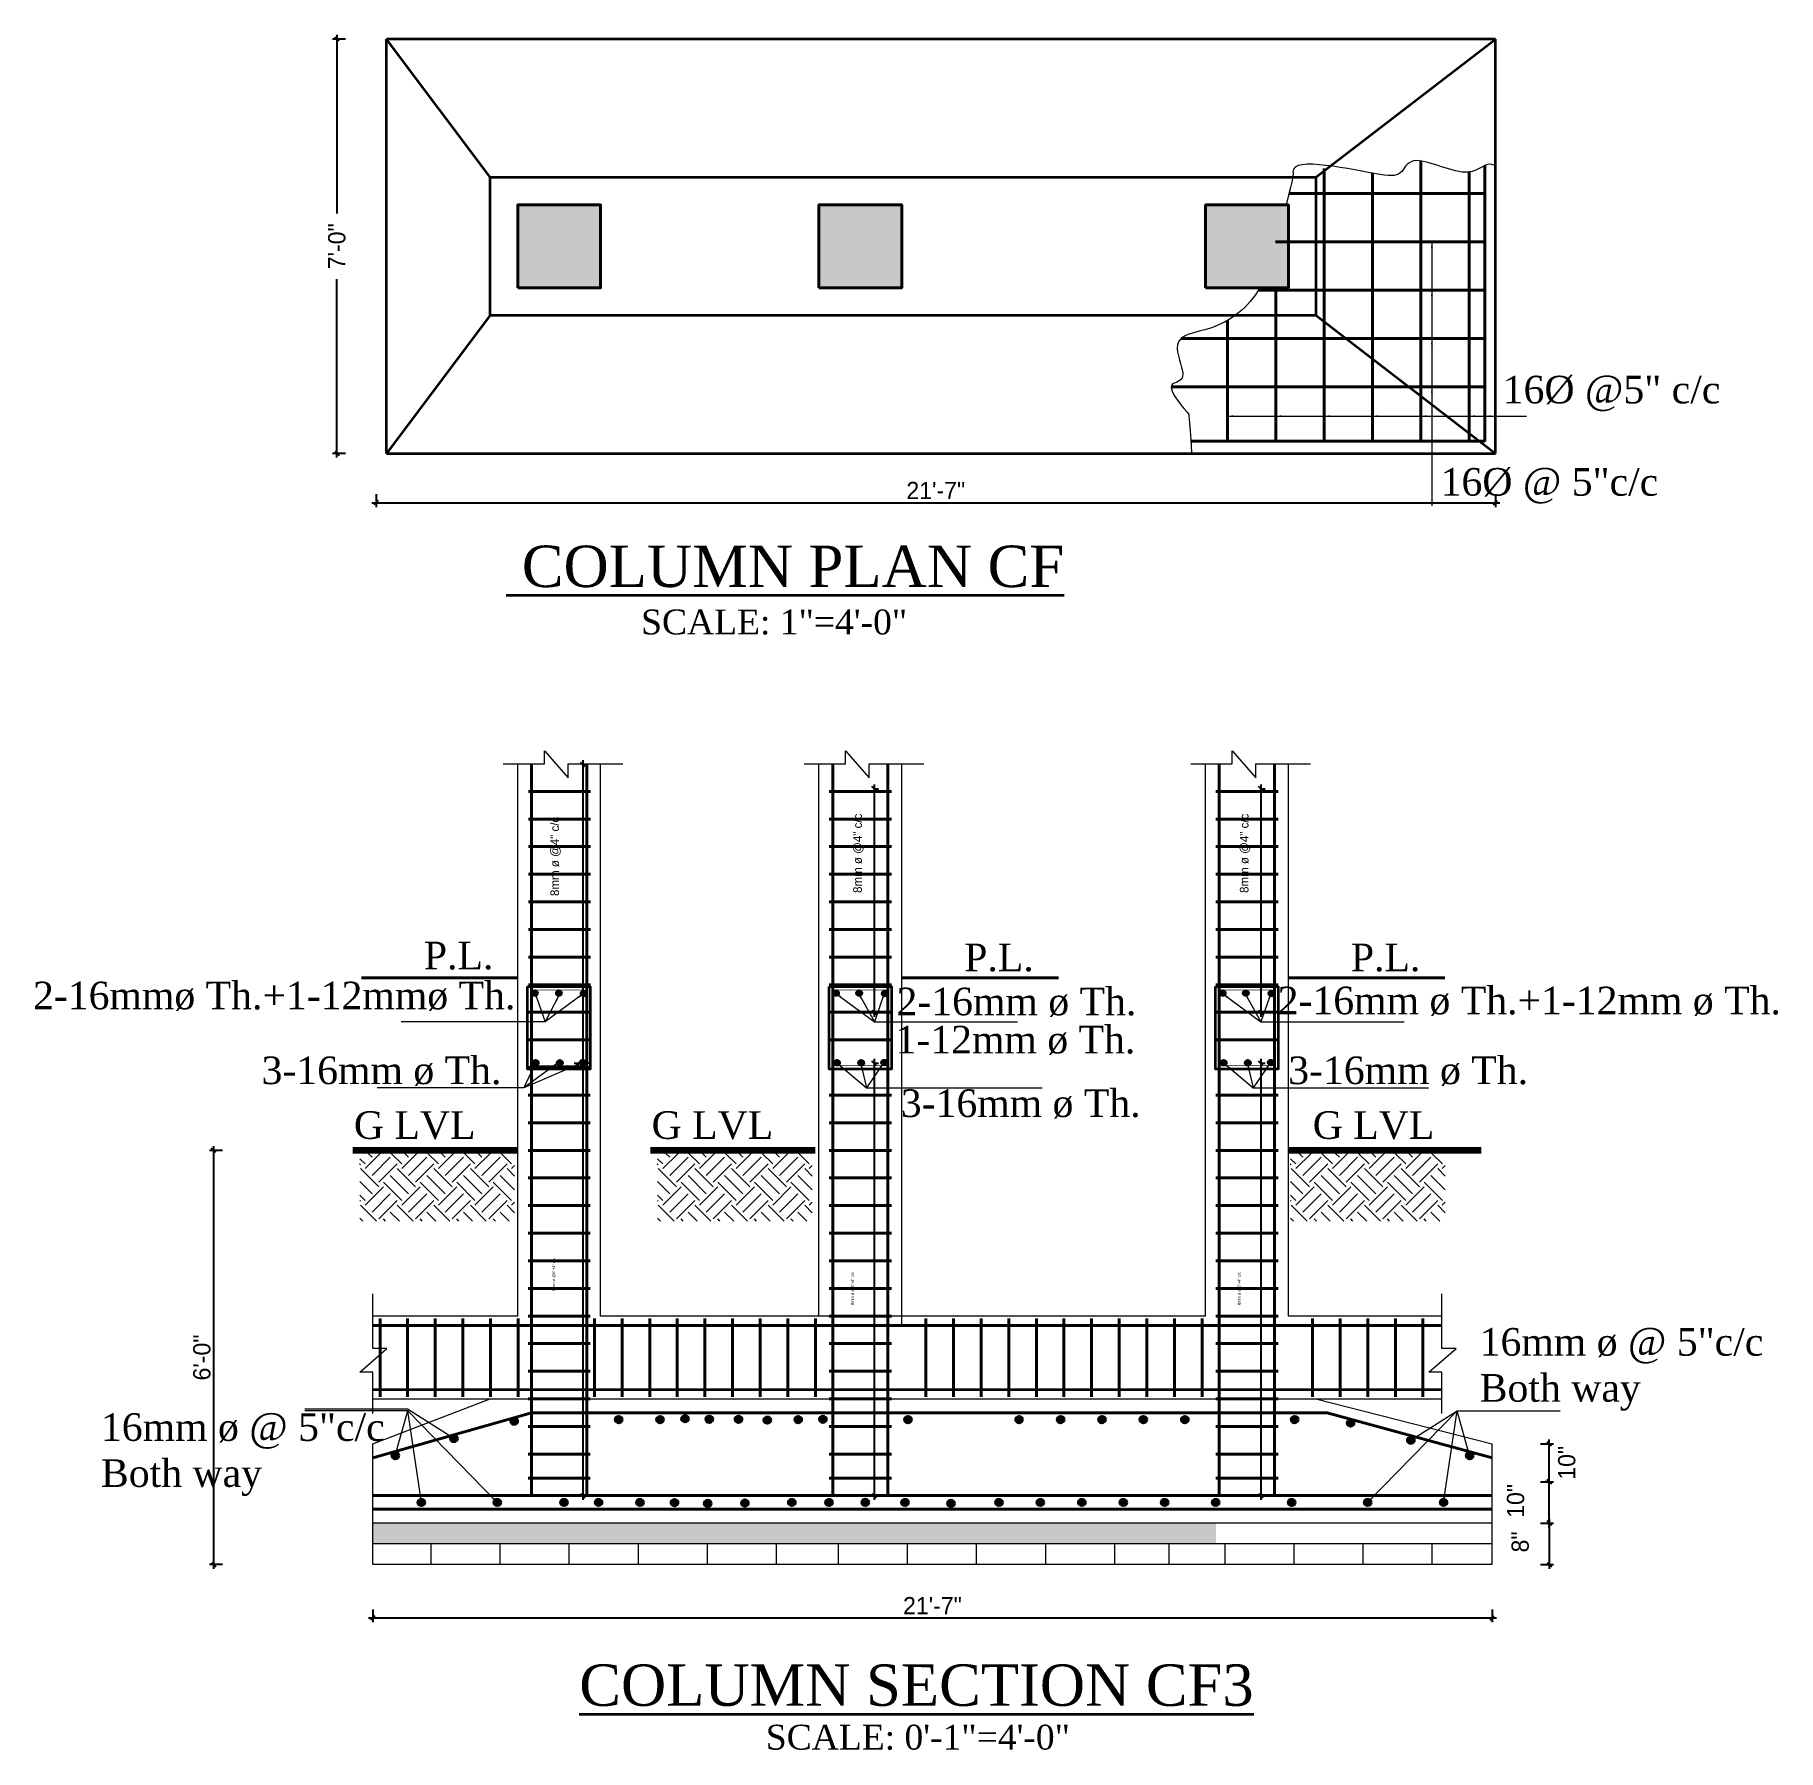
# Model space of a CAD drawing. Header units: inches. Extents: x -12073856 to 12321241, y -1226296 to 1319224.
# Drawn here: x 125992 to 126598, y 47355 to 47951 of the extents above; entities that cross this region are included whole.
import ezdxf
from ezdxf.enums import TextEntityAlignment as Align

# ---------------------------------------------------------------- set-up
doc = ezdxf.new("R2010")
doc.units = ezdxf.units.IN
doc.header["$MEASUREMENT"] = 0
doc.header["$PDMODE"] = 35
doc.linetypes.add('ACAD_ISO04W100', pattern=[30, 24, -3, 0, -3])
doc.linetypes.add('HIDDEN', pattern=[9.525, 6.35, -3.175])
for name, color, linetype, lineweight in [('cl', 4, 'ACAD_ISO04W100', 15), ('Column', 181, 'Continuous', 40), ('DIM', 6, 'Continuous', 9), ('DIM_LINE', 173, 'Continuous', 20), ('Dimension', 130, 'Continuous', 9), ('DIMENTION', 140, 'Continuous', 0), ('dimentions', 5, 'Continuous', 9), ('door', 20, 'Continuous', 35), ('elevation', 181, 'Continuous', 20), ('HACTH', 253, 'Continuous', 5), ('Hatch', 9, 'Continuous', 9), ('OUTLINE', 1, 'Continuous', 25), ('REINFORCEMENT', 2, 'Continuous', 40), ('REN', 242, 'Continuous', 30), ('ST-REINFOR', 201, 'Continuous', 40), ('steps', 253, 'Continuous', 20), ('TEXT', 255, 'Continuous', 35), ('tiles', 30, 'Continuous', 5), ('Toilet', 7, 'Continuous', 25), ('TRENCH', 1, 'Continuous', 35), ('TXT', 114, 'Continuous', 13), ('WALL', 1, 'Continuous', 30), ('WALL ELV', 20, 'Continuous', 20), ('WALL SEC', 2, 'Continuous', 35)]:
    doc.layers.add(name, color=color, linetype=linetype, lineweight=lineweight)
doc.styles.add('CEN', font='GOTHIC.TTF')
doc.styles.add('Lettring Text', font='arial.ttf')
doc.styles.add('NIR', font='COPRGTL.TTF')
doc.styles.add('ordinary', font='times.ttf')
doc.styles.add('S-111', font='tahoma.ttf', dxfattribs={"height": 8})
doc.styles.add('SEN', font='GOTHIC.TTF')
doc.styles.get("Standard").update_dxf_attribs({"font": 'arial.ttf'})
doc.styles.add('TAHOMA', font='tahoma.ttf', dxfattribs={"height": 9})
doc.styles.add('Text', font='GOTHIC.TTF', dxfattribs={"height": 6})
doc.styles.add('TEXT-4', font='times.ttf', dxfattribs={"height": 7})
doc.styles.add('TIMES 48', font='times.ttf', dxfattribs={"height": 4})
doc.dimstyles.new('Copy of Standard', dxfattribs={"dimtxt": 12, "dimasz": 4, "dimexe": 0, "dimexo": 6, "dimgap": 3, "dimtad": 1, "dimdec": 0, "dimzin": 0, "dimdsep": 46, "dimlunit": 4, "dimtxsty": 'Standard', "dimblk": 'ARCHTICK', "dimcen": 0.09, "dimdle": 3, "dimclrd": 256, "dimadec": 0, "dimazin": 0, "dimtfac": 1, "dimtdec": 0, "dimtofl": 0, "dimtmove": 0, "dimatfit": 3, "dimfxl": 1, "dimfxlon": 1, "dimtolj": 1, "dimtzin": 0, "dimlwd": -1, "dimarcsym": 0})
doc.dimstyles.new('DIM-4', dxfattribs={"dimtxt": 4, "dimasz": 2, "dimexe": 0, "dimexo": 1, "dimgap": 1, "dimtad": 1, "dimdec": 0, "dimlfac": 0.5, "dimzin": 3, "dimdsep": 46, "dimlunit": 4, "dimtxsty": 'TEXT-4', "dimcen": 0.09, "dimadec": 0, "dimazin": 0, "dimtfac": 1, "dimtdec": 0, "dimtix": 1, "dimtofl": 0, "dimtmove": 2, "dimatfit": 2, "dimfxl": 1, "dimtolj": 1, "dimtzin": 0, "dimlwe": 5, "dimarcsym": 0})
doc.dimstyles.new('my dimension', dxfattribs={"dimtxt": 8, "dimasz": 1, "dimexe": 6, "dimexo": 12, "dimgap": 2, "dimtad": 1, "dimdec": 0, "dimrnd": 1.38778e-17, "dimzin": 4, "dimdsep": 46, "dimlunit": 3, "dimtxsty": 'Standard', "dimblk": 'ARROW', "dimcen": 0, "dimse1": 1, "dimse2": 1, "dimclrd": 256, "dimclre": 256, "dimclrt": 256, "dimadec": 5, "dimazin": 0, "dimtfac": 1, "dimtdec": 0, "dimtix": 1, "dimtmove": 2, "dimatfit": 1, "dimfxl": 1, "dimtolj": 1, "dimtzin": 0, "dimlwd": -1, "dimlwe": -1, "dimarcsym": 0})
doc.dimstyles.new('nir 48', dxfattribs={"dimscale": 0.5, "dimtxt": 24, "dimasz": 3, "dimexe": 3, "dimexo": 6, "dimgap": 2, "dimtad": 3, "dimdec": 0, "dimzin": 3, "dimlunit": 4, "dimtxsty": 'NIR', "dimblk": 'OBLIQUE', "dimcen": 2.5, "dimdle": 3, "dimclrt": 3, "dimadec": 0, "dimazin": 0, "dimtfac": 1, "dimtdec": 0, "dimtmove": 2, "dimatfit": 3, "dimfxl": 1, "dimarcsym": 0})
doc.dimstyles.new("S-2'", dxfattribs={"dimscale": 96, "dimtxt": 9, "dimasz": 0.003, "dimexe": 0.09375, "dimexo": 0.09375, "dimgap": 0.0625, "dimtad": 1, "dimdec": 0, "dimlfac": 0.25, "dimzin": 3, "dimdsep": 46, "dimlunit": 3, "dimtxsty": 'S-111', "dimblk": 'S', "dimcen": 0.09375, "dimdle": 0.09375, "dimse1": 1, "dimse2": 1, "dimadec": 0, "dimazin": 1, "dimtfac": 1, "dimtdec": 0, "dimtix": 1, "dimtmove": 0, "dimatfit": 3, "dimldrblk": 'DOTSMALL', "dimfxl": 1, "dimtolj": 1, "dimtzin": 1, "dimarcsym": 0})
doc.dimstyles.get("Standard").update_dxf_attribs({"dimtxt": 6, "dimasz": 4, "dimexe": 0, "dimexo": 6, "dimgap": 3, "dimtad": 1, "dimdec": 0, "dimzin": 0, "dimdsep": 46, "dimlunit": 4, "dimtxsty": 'Standard', "dimblk": 'ARCHTICK', "dimcen": 0.09, "dimdle": 3, "dimclrd": 256, "dimadec": 0, "dimazin": 0, "dimtfac": 1, "dimtdec": 0, "dimtofl": 0, "dimtmove": 0, "dimatfit": 3, "dimfxl": 1, "dimfxlon": 1, "dimtolj": 1, "dimtzin": 0, "dimlwd": -1, "dimarcsym": 0})
pattern_1 = [(90, (-3680.62, 0), (-12.5, 0), [])]

msp = doc.modelspace()

# ---------------------------------------------------------------- texts
at = {"style": 'ordinary'}
for p in [(126139.28, 47631.24), (126327.11, 47630.57), (126461.51, 47630.57)]:
    msp.add_text('P.L.', height=9.6, dxfattribs=at).set_placement(p, align=Align.MIDDLE_CENTER)
at = {"char_height": 9.6, "width": 109.3321, "attachment_point": 5, "style": 'ordinary'}
for insert in [(126124.02, 47572.17), (126227.5, 47572.17), (126457.31, 47572.17)]:
    msp.add_mtext('{\\fTimes New Roman|b0|i0|c0|p18;G LVL}', dxfattribs=dict(at, insert=insert))
at = {"layer": 'TEXT', "style": 'TIMES 48'}
for s, p in [('%%U COLUMN PLAN CF', (126155.8, 47759.36)), ('%%UCOLUMN SECTION CF3', (126181.22, 47370.37))]:
    msp.add_text(s, height=14.4, dxfattribs=at).set_placement(p)
msp.add_text('SCALE: 0\'-1"=4\'-0"', height=8.64, dxfattribs=at).set_placement((126298.92, 47359.46), align=Align.MIDDLE_CENTER)
at = {"layer": 'TEXT', "color": 3, "char_height": 9.6, "attachment_point": 7, "style": 'TIMES 48'}
for s, insert in [('16Ø @5" c/c', (126502.22, 47820.42)), ('16Ø @ 5"c/c ', (126480.64, 47788.33)), ('2-16mmø Th.+1-12mmø Th.', (125991.34, 47611.93)), ('16mm ø @ 5"c/c\\PBoth way', (126494.21, 47472.94)), ('16mm ø @ 5"c/c\\PBoth way', (126014.95, 47443.31))]:
    msp.add_mtext(s, dxfattribs=dict(at, insert=insert))
at = {"layer": 'TEXT', "insert": (126248.96, 47747.11), "char_height": 8.64, "width": 259.7181, "attachment_point": 5, "style": 'TIMES 48'}
msp.add_mtext('SCALE: 1"=4\'-0"', dxfattribs=at)
at = {"layer": 'TEXT', "char_height": 9.6, "attachment_point": 9, "style": 'TIMES 48'}
for s, insert in [('2-16mm ø Th.', (126374.87, 47609.85)), ('2-16mm ø Th.+1-12mm ø Th.', (126598.91, 47610.2)), ('1-12mm ø Th.', (126374.52, 47596.59)), ('3-16mm ø Th.', (126154.16, 47585.92)), ('3-16mm ø Th.', (126511.03, 47585.92)), ('3-16mm ø Th.', (126376.35, 47574.49))]:
    msp.add_mtext(s, dxfattribs=dict(at, insert=insert))

# ---------------------------------------------------------------- blocks, each defined once
blk = doc.blocks.new('A$C269C7F18')
at = {"layer": 'Column'}
h = blk.add_hatch(color=256, dxfattribs=at)
h.paths.add_polyline_path([(12, 12), (8.85, 12), (8.86, 6), (12, 6)])
h.paths.add_polyline_path([(5.74, 12), (0, 12), (0, 6), (5.75, 6)])
h.paths.add_polyline_path([(8.85, 12), (5.74, 12), (5.75, 6), (8.86, 6)])
h.paths.add_polyline_path([(5.75, 6), (0, 6), (0, 0), (5.76, 0)])
h.paths.add_polyline_path([(8.86, 6), (5.75, 6), (5.76, 0), (8.87, 0)])
h.paths.add_polyline_path([(12, 6), (8.86, 6), (8.87, 0), (12, 0)])
blk.add_lwpolyline([(0, 0), (12, 0), (12, 12), (0, 12)], close=True, dxfattribs=at)
blk = doc.blocks.new('_ArchTick')
at = {"color": 0, "linetype": 'ByBlock', "const_width": 0.15}
blk.add_lwpolyline([(-0.5, -0.5), (0.5, 0.5)], dxfattribs=at)
blk = doc.blocks.new('_Oblique')
at = {"color": 0, "linetype": 'ByBlock', "lineweight": -2}
blk.add_line((-0.5, -0.5), (0.5, 0.5), dxfattribs=at)
blk = doc.blocks.new('*D2529')
at = {"layer": 'Defpoints', "color": 0, "transparency": 16777216}
for p in [(126096.96, 47949.83), (126114.23, 47949.83), (126114.23, 47805.83)]:
    blk.add_point(p, dxfattribs=at)
at = {"layer": 'DIM_LINE', "color": 0, "lineweight": -2, "transparency": 16777216}
for p, q in [((126099.96, 47949.83), (126095.46, 47949.83)), ((126099.96, 47805.83), (126095.46, 47805.83))]:
    blk.add_line(p, q, dxfattribs=at)
at = {"layer": 'DIM_LINE', "color": 0, "linetype": 'ByBlock', "lineweight": -2, "transparency": 16777216}
for p, q in [((126096.96, 47951.33), (126096.96, 47889.26)), ((126096.96, 47804.33), (126096.96, 47866.4))]:
    blk.add_line(p, q, dxfattribs=at)
at = {"layer": 'DIM_LINE', "color": 0, "lineweight": -2, "transparency": 16777216, "xscale": 1.5, "yscale": 1.5, "zscale": 1.5}
for p, rotation in [((126096.96, 47949.83), 90), ((126096.96, 47805.83), 270)]:
    blk.add_blockref('_Oblique', p, dxfattribs=dict(at, rotation=rotation))
at = {"layer": 'DIM_LINE', "color": 3, "transparency": 16777216, "insert": (126096.96, 47877.83), "char_height": 6, "attachment_point": 5, "rotation": 90, "style": 'NIR'}
blk.add_mtext('7\'-0"', dxfattribs=at)
blk = doc.blocks.new('*D2530')
at = {"layer": 'Defpoints', "color": 0, "transparency": 16777216}
for p in [(126180.14, 47697.64), (126182.45, 47593.79), (126188.63, 47593.79)]:
    blk.add_point(p, dxfattribs=at)
at = {"layer": 'DIM_LINE', "color": 0, "linetype": 'ByBlock', "lineweight": -2, "transparency": 16777216}
blk.add_line((126182.45, 47699.14), (126182.45, 47592.29), dxfattribs=at)
at = {"layer": 'DIM_LINE', "color": 0, "lineweight": -2, "transparency": 16777216}
for p, q in [((126182.45, 47697.64), (126183.95, 47697.64)), ((126185.45, 47593.79), (126180.95, 47593.79))]:
    blk.add_line(p, q, dxfattribs=at)
at = {"layer": 'DIM_LINE', "color": 0, "lineweight": -2, "transparency": 16777216, "xscale": 1.5, "yscale": 1.5, "zscale": 1.5}
for p, rotation in [((126182.45, 47697.64), 90), ((126182.45, 47593.79), 270)]:
    blk.add_blockref('_Oblique', p, dxfattribs=dict(at, rotation=rotation))
at = {"layer": 'DIM_LINE', "color": 3, "transparency": 16777216, "insert": (126172.98, 47665.7), "char_height": 3, "attachment_point": 5, "rotation": 90, "style": 'NIR'}
blk.add_mtext('8mm ø @4" c/c', dxfattribs=at)
blk = doc.blocks.new('*D2531')
at = {"layer": 'Defpoints', "color": 0, "transparency": 16777216}
for p in [(126167.03, 47593.79), (126182.45, 47443.48), (126183.83, 47443.48)]:
    blk.add_point(p, dxfattribs=at)
at = {"layer": 'DIM_LINE', "color": 0, "linetype": 'ByBlock', "lineweight": -2, "transparency": 16777216}
blk.add_line((126182.45, 47595.29), (126182.45, 47441.98), dxfattribs=at)
at = {"layer": 'DIM_LINE', "color": 0, "lineweight": -2, "transparency": 16777216}
for p, q in [((126179.45, 47593.79), (126183.95, 47593.79)), ((126182.45, 47443.48), (126180.95, 47443.48))]:
    blk.add_line(p, q, dxfattribs=at)
at = {"layer": 'DIM_LINE', "color": 0, "lineweight": -2, "transparency": 16777216, "xscale": 1.5, "yscale": 1.5, "zscale": 1.5}
for p, rotation in [((126182.45, 47593.79), 90), ((126182.45, 47443.48), 270)]:
    blk.add_blockref('_Oblique', p, dxfattribs=dict(at, rotation=rotation))
at = {"layer": 'DIM_LINE', "color": 3, "transparency": 16777216, "insert": (126172.41, 47520.28), "char_height": 1, "attachment_point": 5, "rotation": 90, "style": 'NIR'}
blk.add_mtext('8mm ø @6"+4" c/c', dxfattribs=at)
blk = doc.blocks.new('*D2532')
at = {"layer": 'Defpoints', "color": 0, "transparency": 16777216}
for p in [(126417.65, 47689.24), (126418.11, 47611.44), (126418.11, 47611.44)]:
    blk.add_point(p, dxfattribs=at)
at = {"layer": 'DIM_LINE', "color": 0, "linetype": 'ByBlock', "lineweight": -2, "transparency": 16777216}
blk.add_line((126418.11, 47690.74), (126418.11, 47609.94), dxfattribs=at)
at = {"layer": 'DIM_LINE', "color": 0, "lineweight": -2, "transparency": 16777216}
for p, q in [((126418.11, 47689.24), (126419.61, 47689.24)), ((126418.11, 47611.44), (126416.61, 47611.44))]:
    blk.add_line(p, q, dxfattribs=at)
at = {"layer": 'DIM_LINE', "color": 0, "lineweight": -2, "transparency": 16777216, "xscale": 1.5, "yscale": 1.5, "zscale": 1.5}
for p, rotation in [((126418.11, 47689.24), 90), ((126418.11, 47611.44), 270)]:
    blk.add_blockref('_Oblique', p, dxfattribs=dict(at, rotation=rotation))
at = {"layer": 'DIM_LINE', "color": 3, "transparency": 16777216, "insert": (126412.65, 47666.77), "char_height": 3, "attachment_point": 5, "rotation": 90, "style": 'NIR'}
blk.add_mtext('8mm ø @4" c/c', dxfattribs=at)
blk = doc.blocks.new('*D2533')
at = {"layer": 'Defpoints', "color": 0, "transparency": 16777216}
for p in [(126415.71, 47593.79), (126418.11, 47443.48), (126422.91, 47443.48)]:
    blk.add_point(p, dxfattribs=at)
at = {"layer": 'DIM_LINE', "color": 0, "linetype": 'ByBlock', "lineweight": -2, "transparency": 16777216}
blk.add_line((126418.11, 47595.29), (126418.11, 47441.98), dxfattribs=at)
at = {"layer": 'DIM_LINE', "color": 0, "lineweight": -2, "transparency": 16777216}
for p, q in [((126418.11, 47593.79), (126419.61, 47593.79)), ((126419.91, 47443.48), (126416.61, 47443.48))]:
    blk.add_line(p, q, dxfattribs=at)
at = {"layer": 'DIM_LINE', "color": 0, "lineweight": -2, "transparency": 16777216, "xscale": 1.5, "yscale": 1.5, "zscale": 1.5}
for p, rotation in [((126418.11, 47593.79), 90), ((126418.11, 47443.48), 270)]:
    blk.add_blockref('_Oblique', p, dxfattribs=dict(at, rotation=rotation))
at = {"layer": 'DIM_LINE', "color": 3, "transparency": 16777216, "insert": (126410.69, 47515.48), "char_height": 1, "attachment_point": 5, "rotation": 90, "style": 'NIR'}
blk.add_mtext('8mm ø @6"+4" c/c', dxfattribs=at)
blk = doc.blocks.new('*D2534')
at = {"layer": 'Defpoints', "color": 0, "transparency": 16777216}
for p in [(126054.16, 47563.48), (126069.66, 47563.48), (126069.66, 47419.48)]:
    blk.add_point(p, dxfattribs=at)
at = {"layer": 'DIM_LINE', "color": 0, "linetype": 'ByBlock', "lineweight": -2, "transparency": 16777216}
blk.add_line((126054.16, 47417.98), (126054.16, 47564.98), dxfattribs=at)
at = {"layer": 'DIM_LINE', "color": 0, "lineweight": -2, "transparency": 16777216}
for p, q in [((126057.16, 47563.48), (126052.66, 47563.48)), ((126057.16, 47419.48), (126052.66, 47419.48))]:
    blk.add_line(p, q, dxfattribs=at)
at = {"layer": 'DIM_LINE', "color": 0, "lineweight": -2, "transparency": 16777216, "xscale": 1.5, "yscale": 1.5, "zscale": 1.5}
for p, rotation in [((126054.16, 47563.48), 90), ((126054.16, 47419.48), 270)]:
    blk.add_blockref('_Oblique', p, dxfattribs=dict(at, rotation=rotation))
at = {"layer": 'DIM_LINE', "color": 3, "transparency": 16777216, "insert": (126050.05, 47491.48), "char_height": 6, "attachment_point": 5, "rotation": 90, "style": 'NIR'}
blk.add_mtext('6\'-0"', dxfattribs=at)
blk = doc.blocks.new('*D2535')
at = {"layer": 'Defpoints', "color": 0, "transparency": 16777216}
for p in [(126474.13, 47433.88), (126474.13, 47419.48), (126518.4, 47419.48)]:
    blk.add_point(p, dxfattribs=at)
at = {"layer": 'DIM_LINE', "color": 0, "lineweight": -2, "transparency": 16777216}
for p, q in [((126515.4, 47433.88), (126519.9, 47433.88)), ((126515.4, 47419.48), (126519.9, 47419.48))]:
    blk.add_line(p, q, dxfattribs=at)
at = {"layer": 'DIM_LINE', "color": 0, "linetype": 'ByBlock', "lineweight": -2, "transparency": 16777216}
blk.add_line((126518.4, 47435.38), (126518.4, 47417.98), dxfattribs=at)
at = {"layer": 'DIM_LINE', "color": 0, "lineweight": -2, "transparency": 16777216, "xscale": 1.5, "yscale": 1.5, "zscale": 1.5}
for p, rotation in [((126518.4, 47433.88), 90), ((126518.4, 47419.48), 270)]:
    blk.add_blockref('_Oblique', p, dxfattribs=dict(at, rotation=rotation))
at = {"layer": 'DIM_LINE', "color": 3, "transparency": 16777216, "insert": (126508.31, 47427.34), "char_height": 6, "attachment_point": 5, "rotation": 90, "style": 'NIR'}
blk.add_mtext('8"', dxfattribs=at)
blk = doc.blocks.new('*D2536')
at = {"layer": 'Defpoints', "color": 0, "transparency": 16777216}
for p in [(126474.41, 47448.28), (126518.4, 47448.28), (126454.26, 47433.88)]:
    blk.add_point(p, dxfattribs=at)
at = {"layer": 'DIM_LINE', "color": 0, "linetype": 'ByBlock', "lineweight": -2, "transparency": 16777216}
blk.add_line((126518.4, 47432.38), (126518.4, 47449.78), dxfattribs=at)
at = {"layer": 'DIM_LINE', "color": 0, "lineweight": -2, "transparency": 16777216}
for p, q in [((126515.4, 47448.28), (126519.9, 47448.28)), ((126515.4, 47433.88), (126519.9, 47433.88))]:
    blk.add_line(p, q, dxfattribs=at)
at = {"layer": 'DIM_LINE', "color": 0, "lineweight": -2, "transparency": 16777216, "xscale": 1.5, "yscale": 1.5, "zscale": 1.5}
for p, rotation in [((126518.4, 47448.28), 90), ((126518.4, 47433.88), 270)]:
    blk.add_blockref('_Oblique', p, dxfattribs=dict(at, rotation=rotation))
at = {"layer": 'DIM_LINE', "color": 3, "transparency": 16777216, "insert": (126506.71, 47441.61), "char_height": 6, "attachment_point": 5, "rotation": 90, "style": 'NIR'}
blk.add_mtext('10"', dxfattribs=at)
blk = doc.blocks.new('*D2526')
at = {"layer": 'Defpoints', "color": 0, "transparency": 16777216}
for p in [(126110.59, 47805.83), (126499.71, 47805.83), (126499.71, 47788.64)]:
    blk.add_point(p, dxfattribs=at)
at = {"layer": 'DIM_LINE', "color": 0, "linetype": 'ByBlock', "lineweight": -2, "transparency": 16777216}
blk.add_line((126109.09, 47788.64), (126501.21, 47788.64), dxfattribs=at)
at = {"layer": 'DIM_LINE', "color": 0, "lineweight": -2, "transparency": 16777216}
for p, q in [((126110.59, 47791.64), (126110.59, 47787.14)), ((126499.71, 47791.64), (126499.71, 47787.14))]:
    blk.add_line(p, q, dxfattribs=at)
at = {"layer": 'DIM_LINE', "color": 0, "lineweight": -2, "transparency": 16777216, "xscale": 1.5, "yscale": 1.5, "zscale": 1.5, "rotation": 180}
blk.add_blockref('_Oblique', (126110.59, 47788.64), dxfattribs=at)
at = {"layer": 'DIM_LINE', "color": 0, "lineweight": -2, "transparency": 16777216, "xscale": 1.5, "yscale": 1.5, "zscale": 1.5}
blk.add_blockref('_Oblique', (126499.71, 47788.64), dxfattribs=at)
at = {"layer": 'DIM_LINE', "color": 3, "transparency": 16777216, "insert": (126305.15, 47792.92), "char_height": 6, "attachment_point": 5, "style": 'NIR'}
blk.add_mtext('21\'-7"', dxfattribs=at)
blk = doc.blocks.new('*D2527')
at = {"layer": 'Defpoints', "color": 0, "transparency": 16777216}
for p in [(126109.43, 47419.48), (126498.55, 47419.48), (126498.55, 47400.9)]:
    blk.add_point(p, dxfattribs=at)
at = {"layer": 'DIM_LINE', "color": 0, "linetype": 'ByBlock', "lineweight": -2, "transparency": 16777216}
blk.add_line((126107.93, 47400.9), (126500.05, 47400.9), dxfattribs=at)
at = {"layer": 'DIM_LINE', "color": 0, "lineweight": -2, "transparency": 16777216}
for p, q in [((126109.43, 47403.9), (126109.43, 47399.4)), ((126498.55, 47403.9), (126498.55, 47399.4))]:
    blk.add_line(p, q, dxfattribs=at)
at = {"layer": 'DIM_LINE', "color": 0, "lineweight": -2, "transparency": 16777216, "xscale": 1.5, "yscale": 1.5, "zscale": 1.5, "rotation": 180}
blk.add_blockref('_Oblique', (126109.43, 47400.9), dxfattribs=at)
at = {"layer": 'DIM_LINE', "color": 0, "lineweight": -2, "transparency": 16777216, "xscale": 1.5, "yscale": 1.5, "zscale": 1.5}
blk.add_blockref('_Oblique', (126498.55, 47400.9), dxfattribs=at)
at = {"layer": 'DIM_LINE', "color": 3, "transparency": 16777216, "insert": (126303.99, 47405.18), "char_height": 6, "attachment_point": 5, "style": 'NIR'}
blk.add_mtext('21\'-7"', dxfattribs=at)
blk = doc.blocks.new('*D2528')
at = {"layer": 'Defpoints', "color": 0, "transparency": 16777216}
for p in [(126498.55, 47461.44), (126518.39, 47461.44), (126518.4, 47448.28)]:
    blk.add_point(p, dxfattribs=at)
at = {"layer": 'DIM_LINE', "color": 0, "lineweight": -2, "transparency": 16777216}
for p, q in [((126515.39, 47461.44), (126519.89, 47461.44)), ((126518.39, 47448.28), (126516.89, 47448.28))]:
    blk.add_line(p, q, dxfattribs=at)
at = {"layer": 'DIM_LINE', "color": 0, "linetype": 'ByBlock', "lineweight": -2, "transparency": 16777216}
blk.add_line((126518.39, 47446.78), (126518.39, 47462.94), dxfattribs=at)
at = {"layer": 'DIM_LINE', "color": 0, "lineweight": -2, "transparency": 16777216, "xscale": 1.5, "yscale": 1.5, "zscale": 1.5}
for p, rotation in [((126518.39, 47461.44), 90), ((126518.39, 47448.28), 270)]:
    blk.add_blockref('_Oblique', p, dxfattribs=dict(at, rotation=rotation))
at = {"layer": 'DIM_LINE', "color": 3, "transparency": 16777216, "insert": (126524.49, 47454.86), "char_height": 6, "attachment_point": 5, "rotation": 90, "style": 'NIR'}
blk.add_mtext('10"', dxfattribs=at)
blk = doc.blocks.new('*D2537')
at = {"layer": 'Defpoints', "color": 0, "transparency": 16777216}
for p in [(126283.25, 47689.24), (126283.71, 47611.44), (126283.71, 47611.44)]:
    blk.add_point(p, dxfattribs=at)
at = {"layer": 'DIM_LINE', "color": 0, "linetype": 'ByBlock', "lineweight": -2, "transparency": 16777216}
blk.add_line((126283.71, 47690.74), (126283.71, 47609.94), dxfattribs=at)
at = {"layer": 'DIM_LINE', "color": 0, "lineweight": -2, "transparency": 16777216}
for p, q in [((126283.71, 47689.24), (126285.21, 47689.24)), ((126283.71, 47611.44), (126282.21, 47611.44))]:
    blk.add_line(p, q, dxfattribs=at)
at = {"layer": 'DIM_LINE', "color": 0, "lineweight": -2, "transparency": 16777216, "xscale": 1.5, "yscale": 1.5, "zscale": 1.5}
for p, rotation in [((126283.71, 47689.24), 90), ((126283.71, 47611.44), 270)]:
    blk.add_blockref('_Oblique', p, dxfattribs=dict(at, rotation=rotation))
at = {"layer": 'DIM_LINE', "color": 3, "transparency": 16777216, "insert": (126278.25, 47666.77), "char_height": 3, "attachment_point": 5, "rotation": 90, "style": 'NIR'}
blk.add_mtext('8mm ø @4" c/c', dxfattribs=at)
blk = doc.blocks.new('*D2538')
at = {"layer": 'Defpoints', "color": 0, "transparency": 16777216}
for p in [(126281.31, 47593.79), (126283.71, 47443.48), (126288.51, 47443.48)]:
    blk.add_point(p, dxfattribs=at)
at = {"layer": 'DIM_LINE', "color": 0, "linetype": 'ByBlock', "lineweight": -2, "transparency": 16777216}
blk.add_line((126283.71, 47595.29), (126283.71, 47441.98), dxfattribs=at)
at = {"layer": 'DIM_LINE', "color": 0, "lineweight": -2, "transparency": 16777216}
for p, q in [((126283.71, 47593.79), (126285.21, 47593.79)), ((126285.51, 47443.48), (126282.21, 47443.48))]:
    blk.add_line(p, q, dxfattribs=at)
at = {"layer": 'DIM_LINE', "color": 0, "lineweight": -2, "transparency": 16777216, "xscale": 1.5, "yscale": 1.5, "zscale": 1.5}
for p, rotation in [((126283.71, 47593.79), 90), ((126283.71, 47443.48), 270)]:
    blk.add_blockref('_Oblique', p, dxfattribs=dict(at, rotation=rotation))
at = {"layer": 'DIM_LINE', "color": 3, "transparency": 16777216, "insert": (126276.29, 47515.48), "char_height": 1, "attachment_point": 5, "rotation": 90, "style": 'NIR'}
blk.add_mtext('8mm ø @6"+4" c/c', dxfattribs=at)
blk = doc.blocks.new('*D863')
at = {"layer": 'Defpoints', "color": 0, "transparency": 16777216}
for p in [(880178.66, -15199.21), (880298.93, -15211.21), (880178.66, -15225.57)]:
    blk.add_point(p, dxfattribs=at)
at = {"layer": 'DIM', "color": 0, "lineweight": 5, "transparency": 16777216}
for p, q in [((880178.66, -15200.21), (880178.66, -15225.57)), ((880298.93, -15212.21), (880298.93, -15225.57))]:
    blk.add_line(p, q, dxfattribs=at)
at = {"layer": 'DIM', "color": 0, "lineweight": -2, "transparency": 16777216}
blk.add_line((880296.93, -15225.57), (880180.66, -15225.57), dxfattribs=at)
at = {"layer": 'DIM', "color": 0, "transparency": 16777216}
for points in [[(880180.66, -15225.23), (880180.66, -15225.9), (880178.66, -15225.57)], [(880296.93, -15225.23), (880296.93, -15225.9), (880298.93, -15225.57)]]:
    blk.add_solid(points, dxfattribs=at)
at = {"layer": 'DIM', "color": 0, "transparency": 16777216, "insert": (880238.79, -15220.98), "char_height": 7, "attachment_point": 5, "style": 'TEXT-4'}
blk.add_mtext('\\A1;l', dxfattribs=at)
blk = doc.blocks.new('*D864')
at = {"layer": 'Defpoints', "color": 0, "transparency": 16777216}
for p in [(879964.8, -15219.83), (880087.6, -15221.67), (879964.8, -15225.84)]:
    blk.add_point(p, dxfattribs=at)
at = {"layer": 'DIM', "color": 0, "lineweight": 5, "transparency": 16777216}
for p, q in [((879964.8, -15220.83), (879964.8, -15225.84)), ((880087.6, -15222.67), (880087.6, -15225.84))]:
    blk.add_line(p, q, dxfattribs=at)
at = {"layer": 'DIM', "color": 0, "lineweight": -2, "transparency": 16777216}
blk.add_line((880085.6, -15225.84), (879966.8, -15225.84), dxfattribs=at)
at = {"layer": 'DIM', "color": 0, "transparency": 16777216}
for points in [[(879966.8, -15225.5), (879966.8, -15226.17), (879964.8, -15225.84)], [(880085.6, -15225.5), (880085.6, -15226.17), (880087.6, -15225.84)]]:
    blk.add_solid(points, dxfattribs=at)
at = {"layer": 'DIM', "color": 0, "transparency": 16777216, "insert": (880026.2, -15221.25), "char_height": 7, "attachment_point": 5, "style": 'TEXT-4'}
blk.add_mtext('\\A1;l', dxfattribs=at)
blk = doc.blocks.new('*D865')
at = {"layer": 'Defpoints', "color": 0, "transparency": 16777216}
for p in [(879956.56, -15199.21), (879964.8, -15199.21), (879964.8, -15205.21)]:
    blk.add_point(p, dxfattribs=at)
at = {"layer": 'DIM', "color": 0, "lineweight": -2, "transparency": 16777216}
for p, q in [((879956.56, -15197.21), (879956.56, -15195.21)), ((879956.56, -15207.21), (879956.56, -15209.21))]:
    blk.add_line(p, q, dxfattribs=at)
at = {"layer": 'DIM', "color": 0, "lineweight": 5, "transparency": 16777216}
for p, q in [((879963.8, -15199.21), (879956.56, -15199.21)), ((879963.8, -15205.21), (879956.56, -15205.21))]:
    blk.add_line(p, q, dxfattribs=at)
at = {"layer": 'DIM', "color": 0, "transparency": 16777216}
for points in [[(879956.23, -15197.21), (879956.9, -15197.21), (879956.56, -15199.21)], [(879956.23, -15207.21), (879956.9, -15207.21), (879956.56, -15205.21)]]:
    blk.add_solid(points, dxfattribs=at)
at = {"layer": 'DIM', "color": 0, "transparency": 16777216, "insert": (879952, -15202.21), "char_height": 7, "attachment_point": 5, "rotation": 90, "style": 'TEXT-4'}
blk.add_mtext('\\A1;3"', dxfattribs=at)
blk = doc.blocks.new('*D866')
at = {"layer": 'Defpoints', "color": 0, "transparency": 16777216}
for p in [(879956.56, -15205.21), (879964.8, -15205.21), (879964.8, -15211.21)]:
    blk.add_point(p, dxfattribs=at)
at = {"layer": 'DIM', "color": 0, "lineweight": -2, "transparency": 16777216}
for p, q in [((879956.56, -15203.21), (879956.56, -15201.21)), ((879956.56, -15213.21), (879956.56, -15215.21))]:
    blk.add_line(p, q, dxfattribs=at)
at = {"layer": 'DIM', "color": 0, "lineweight": 5, "transparency": 16777216}
for p, q in [((879963.8, -15205.21), (879956.56, -15205.21)), ((879963.8, -15211.21), (879956.56, -15211.21))]:
    blk.add_line(p, q, dxfattribs=at)
at = {"layer": 'DIM', "color": 0, "transparency": 16777216}
for points in [[(879956.23, -15203.21), (879956.9, -15203.21), (879956.56, -15205.21)], [(879956.23, -15213.21), (879956.9, -15213.21), (879956.56, -15211.21)]]:
    blk.add_solid(points, dxfattribs=at)
at = {"layer": 'DIM', "color": 0, "transparency": 16777216, "insert": (879952, -15208.21), "char_height": 7, "attachment_point": 5, "rotation": 90, "style": 'TEXT-4'}
blk.add_mtext('\\A1;3"', dxfattribs=at)
blk = doc.blocks.new('*D867')
at = {"layer": 'Defpoints', "color": 0, "transparency": 16777216}
for p in [(880297.95, -15140.6), (880311.85, -15140.6), (880297.95, -15199.21)]:
    blk.add_point(p, dxfattribs=at)
at = {"layer": 'DIM', "color": 0, "lineweight": 5, "transparency": 16777216}
for p, q in [((880298.95, -15140.6), (880311.85, -15140.6)), ((880298.95, -15199.21), (880311.85, -15199.21))]:
    blk.add_line(p, q, dxfattribs=at)
at = {"layer": 'DIM', "color": 0, "lineweight": -2, "transparency": 16777216}
blk.add_line((880311.85, -15197.21), (880311.85, -15142.6), dxfattribs=at)
at = {"layer": 'DIM', "color": 0, "transparency": 16777216}
for points in [[(880311.51, -15142.6), (880312.18, -15142.6), (880311.85, -15140.6)], [(880311.51, -15197.21), (880312.18, -15197.21), (880311.85, -15199.21)]]:
    blk.add_solid(points, dxfattribs=at)
at = {"layer": 'DIM', "color": 0, "transparency": 16777216, "insert": (880307.29, -15169.9), "char_height": 7, "attachment_point": 5, "rotation": 90, "style": 'TEXT-4'}
blk.add_mtext('\\A1;2\'-3"', dxfattribs=at)
blk = doc.blocks.new('*D868')
at = {"layer": 'Defpoints', "color": 0, "transparency": 16777216}
for p in [(880297.95, -15199.21), (880311.85, -15199.21), (880297.95, -15205.21)]:
    blk.add_point(p, dxfattribs=at)
at = {"layer": 'DIM', "color": 0, "lineweight": -2, "transparency": 16777216}
for p, q in [((880311.85, -15197.21), (880311.85, -15195.21)), ((880311.85, -15207.21), (880311.85, -15209.21))]:
    blk.add_line(p, q, dxfattribs=at)
at = {"layer": 'DIM', "color": 0, "lineweight": 5, "transparency": 16777216}
for p, q in [((880298.95, -15199.21), (880311.85, -15199.21)), ((880298.95, -15205.21), (880311.85, -15205.21))]:
    blk.add_line(p, q, dxfattribs=at)
at = {"layer": 'DIM', "color": 0, "transparency": 16777216}
for points in [[(880311.51, -15197.21), (880312.18, -15197.21), (880311.85, -15199.21)], [(880311.51, -15207.21), (880312.18, -15207.21), (880311.85, -15205.21)]]:
    blk.add_solid(points, dxfattribs=at)
at = {"layer": 'DIM', "color": 0, "transparency": 16777216, "insert": (880307.29, -15202.21), "char_height": 7, "attachment_point": 5, "rotation": 90, "style": 'TEXT-4'}
blk.add_mtext('\\A1;3"', dxfattribs=at)
blk = doc.blocks.new('*D869')
at = {"layer": 'Defpoints', "color": 0, "transparency": 16777216}
for p in [(880297.95, -15205.21), (880311.85, -15205.21), (880297.95, -15211.21)]:
    blk.add_point(p, dxfattribs=at)
at = {"layer": 'DIM', "color": 0, "lineweight": -2, "transparency": 16777216}
for p, q in [((880311.85, -15203.21), (880311.85, -15201.21)), ((880311.85, -15213.21), (880311.85, -15215.21))]:
    blk.add_line(p, q, dxfattribs=at)
at = {"layer": 'DIM', "color": 0, "lineweight": 5, "transparency": 16777216}
for p, q in [((880298.95, -15205.21), (880311.85, -15205.21)), ((880298.95, -15211.21), (880311.85, -15211.21))]:
    blk.add_line(p, q, dxfattribs=at)
at = {"layer": 'DIM', "color": 0, "transparency": 16777216}
for points in [[(880311.51, -15203.21), (880312.18, -15203.21), (880311.85, -15205.21)], [(880311.51, -15213.21), (880312.18, -15213.21), (880311.85, -15211.21)]]:
    blk.add_solid(points, dxfattribs=at)
at = {"layer": 'DIM', "color": 0, "transparency": 16777216, "insert": (880307.29, -15208.21), "char_height": 7, "attachment_point": 5, "rotation": 90, "style": 'TEXT-4'}
blk.add_mtext('\\A1;3"', dxfattribs=at)
blk = doc.blocks.new('ARROW')
at = {"layer": 'Hatch'}
h = blk.add_hatch(color=256, dxfattribs=at)
h.dxf.hatch_style = 1
h.paths.add_polyline_path([(12191115.76, -1270860.08), (12191485.38, -1270660.08), (12191115.76, -1270660.08)])
for p, q in [((12191115.76, -1270860.08), (12191115.76, -1270060.08)), ((12191015.76, -1270160.08), (12196382.95, -1270160.08)), ((12191485.38, -1270660.08), (12190746.15, -1270660.08)), ((12190746.15, -1270660.08), (12191115.76, -1270860.08)), ((12191485.38, -1270660.08), (12191115.76, -1270860.08))]:
    blk.add_line(p, q, dxfattribs=at)
blk = doc.blocks.new('*D860')
at = {"layer": 'Defpoints', "color": 0, "transparency": 16777216}
for p in [(880238.93, -15102.55), (879973.8, -15140.6), (880238.93, -15140.6)]:
    blk.add_point(p, dxfattribs=at)
at = {"layer": 'dimentions', "transparency": 16777216}
for p, q in [((879974.8, -15102.55), (880084.2, -15102.55)), ((880237.93, -15102.55), (880126.22, -15102.55))]:
    blk.add_line(p, q, dxfattribs=at)
at = {"layer": 'dimentions', "transparency": 16777216, "rotation": 180}
blk.add_blockref('ARROW', (879973.8, -15102.55), dxfattribs=at)
at = {"layer": 'dimentions', "transparency": 16777216}
blk.add_blockref('ARROW', (880238.93, -15102.55), dxfattribs=at)
at = {"layer": 'dimentions', "transparency": 16777216, "insert": (880105.21, -15095.37), "char_height": 8, "attachment_point": 5}
blk.add_mtext('\\A1;Length(L)', dxfattribs=at)
blk = doc.blocks.new('*D861')
at = {"layer": 'cl', "linetype": 'Continuous', "transparency": 16777216}
blk.add_line((879983.8, -15133.1), (880056.02, -15133.1), dxfattribs=at)
at = {"layer": 'Defpoints', "color": 0, "linetype": 'Continuous', "transparency": 16777216}
for p in [(880057.02, -15133.1), (879982.8, -15140.6), (880057.02, -15149.27)]:
    blk.add_point(p, dxfattribs=at)
at = {"layer": 'cl', "linetype": 'Continuous', "transparency": 16777216, "rotation": 180}
blk.add_blockref('ARROW', (879982.8, -15133.1), dxfattribs=at)
at = {"layer": 'cl', "linetype": 'Continuous', "transparency": 16777216}
blk.add_blockref('ARROW', (880057.02, -15133.1), dxfattribs=at)
at = {"layer": 'cl', "linetype": 'Continuous', "lineweight": 30, "transparency": 16777216, "insert": (880019.91, -15127.02), "char_height": 8, "attachment_point": 5}
blk.add_mtext('\\A1;.25L', dxfattribs=at)
blk = doc.blocks.new('*D862')
at = {"layer": 'cl', "linetype": 'Continuous', "transparency": 16777216}
blk.add_line((880154.02, -15134.48), (880228.93, -15134.48), dxfattribs=at)
at = {"layer": 'Defpoints', "color": 0, "linetype": 'Continuous', "transparency": 16777216}
for p in [(880229.93, -15134.48), (880229.93, -15140.6), (880153.02, -15149.27)]:
    blk.add_point(p, dxfattribs=at)
at = {"layer": 'cl', "linetype": 'Continuous', "transparency": 16777216, "rotation": 180}
blk.add_blockref('ARROW', (880153.02, -15134.48), dxfattribs=at)
at = {"layer": 'cl', "linetype": 'Continuous', "transparency": 16777216}
blk.add_blockref('ARROW', (880229.93, -15134.48), dxfattribs=at)
at = {"layer": 'cl', "linetype": 'Continuous', "lineweight": 30, "transparency": 16777216, "insert": (880191.47, -15128.4), "char_height": 8, "attachment_point": 5}
blk.add_mtext('\\A1;.25L', dxfattribs=at)
blk = doc.blocks.new('*D642')
at = {"layer": 'Defpoints', "color": 0, "ltscale": 0.5, "transparency": 16777216}
for p in [(348550.4, -34284.7), (348535.5, -34298.4), (348698, -34475.1)]:
    blk.add_point(p, dxfattribs=at)
at = {"layer": 'steps', "color": 7, "ltscale": 0.5, "transparency": 16777216}
for p, q in [((348548.2, -34286.7), (348551.8, -34283.3)), ((348711, -34459.3), (348552.3, -34286.8)), ((348710.7, -34463.5), (348714.4, -34460.1))]:
    blk.add_line(p, q, dxfattribs=at)
for points in [[(348552.7, -34286.5), (348552, -34287.1), (348550.4, -34284.7)], [(348711.3, -34459), (348710.6, -34459.7), (348712.9, -34461.4)]]:
    blk.add_solid(points, dxfattribs=at)
at = {"layer": 'steps', "color": 7, "ltscale": 0.5, "transparency": 16777216, "insert": (348637.6, -34367.6), "char_height": 12, "attachment_point": 5, "rotation": 312.6053, "style": 'Lettring Text'}
blk.add_mtext("\\A1;20'", dxfattribs=at)
blk = doc.blocks.new('*D643')
at = {"layer": 'Defpoints', "color": 0, "ltscale": 0.5, "transparency": 16777216}
for p in [(348698, -34475.1), (348715.7, -34493.2), (348441.1, -34727.6)]:
    blk.add_point(p, dxfattribs=at)
at = {"layer": 'steps', "color": 7, "ltscale": 0.5, "transparency": 16777216}
for p, q in [((348460.9, -34743.6), (348713.7, -34495.2)), ((348713.6, -34491), (348717.1, -34494.6)), ((348456.7, -34743.5), (348460.2, -34747))]:
    blk.add_line(p, q, dxfattribs=at)
for points in [[(348713.3, -34494.8), (348714, -34495.5), (348715.7, -34493.2)], [(348460.5, -34743.3), (348461.2, -34743.9), (348458.8, -34745.6)]]:
    blk.add_solid(points, dxfattribs=at)
at = {"layer": 'steps', "color": 7, "ltscale": 0.5, "transparency": 16777216, "insert": (348581.6, -34613.6), "char_height": 12, "attachment_point": 5, "rotation": 44.4987, "style": 'Lettring Text'}
blk.add_mtext("\\A1;30'", dxfattribs=at)
blk = doc.blocks.new('*D644')
at = {"layer": 'Defpoints', "color": 0, "ltscale": 0.5, "transparency": 16777216}
for p in [(348278.6, -34550.9), (348441.1, -34727.6), (348418.2, -34748.7)]:
    blk.add_point(p, dxfattribs=at)
at = {"layer": 'steps', "color": 7, "ltscale": 0.5, "transparency": 16777216}
for p, q in [((348257.9, -34569.9), (348254.2, -34573.3)), ((348257.6, -34574), (348416.3, -34746.5)), ((348420.4, -34746.6), (348416.7, -34750))]:
    blk.add_line(p, q, dxfattribs=at)
for points in [[(348258, -34573.7), (348257.3, -34574.4), (348255.7, -34571.9)], [(348416.6, -34746.2), (348415.9, -34746.9), (348418.2, -34748.7)]]:
    blk.add_solid(points, dxfattribs=at)
at = {"layer": 'steps', "color": 7, "ltscale": 0.5, "transparency": 16777216, "insert": (348342.9, -34654.8), "char_height": 12, "attachment_point": 5, "rotation": 312.6053, "style": 'Lettring Text'}
blk.add_mtext("\\A1;20'", dxfattribs=at)
blk = doc.blocks.new('*D645')
at = {"layer": 'Defpoints', "color": 0, "ltscale": 0.5, "transparency": 16777216}
for p in [(348535.5, -34298.4), (348278.6, -34550.9), (348295.3, -34567.9)]:
    blk.add_point(p, dxfattribs=at)
at = {"layer": 'steps', "color": 7, "ltscale": 0.5, "transparency": 16777216}
for p, q in [((348550.2, -34317.5), (348297.4, -34565.9)), ((348550.1, -34313.3), (348553.6, -34316.9)), ((348293.2, -34565.8), (348296.7, -34569.4))]:
    blk.add_line(p, q, dxfattribs=at)
for points in [[(348549.9, -34317.1), (348550.5, -34317.8), (348552.2, -34315.5)], [(348297, -34565.6), (348297.7, -34566.3), (348295.3, -34567.9)]]:
    blk.add_solid(points, dxfattribs=at)
at = {"layer": 'steps', "color": 7, "ltscale": 0.5, "transparency": 16777216, "insert": (348418.1, -34435.9), "char_height": 12, "attachment_point": 5, "rotation": 44.4987, "style": 'Lettring Text'}
blk.add_mtext("\\A1;30'", dxfattribs=at)
blk = doc.blocks.new('*D646')
at = {"layer": 'Defpoints', "color": 0, "ltscale": 0.5, "transparency": 16777216}
for p in [(348276.1, -34553.2), (348202.9, -34635), (348227.1, -34647.6)]:
    blk.add_point(p, dxfattribs=at)
at = {"layer": 'steps', "color": 7, "ltscale": 0.5, "transparency": 16777216}
for p, q in [((348250.6, -34543.2), (348204.2, -34632.5)), ((348254.6, -34542), (348250.2, -34539.7)), ((348205.6, -34636.4), (348201.1, -34634.1))]:
    blk.add_line(p, q, dxfattribs=at)
for points in [[(348250.2, -34543), (348251, -34543.4), (348251.9, -34540.6)], [(348203.8, -34632.2), (348204.7, -34632.7), (348202.9, -34635)]]:
    blk.add_solid(points, dxfattribs=at)
at = {"layer": 'steps', "color": 7, "ltscale": 0.5, "transparency": 16777216, "insert": (348220.2, -34584.1), "char_height": 12, "attachment_point": 5, "rotation": 62.5443, "style": 'Lettring Text'}
blk.add_mtext('\\A1;8\'-10"', dxfattribs=at)
blk = doc.blocks.new('*D647')
at = {"layer": 'Defpoints', "color": 0, "ltscale": 0.5, "transparency": 16777216}
for p in [(348639.7, -34196), (348256.9, -34533.7), (348276.1, -34553.2)]:
    blk.add_point(p, dxfattribs=at)
at = {"layer": 'steps', "color": 7, "ltscale": 0.5, "transparency": 16777216}
for p, q in [((348618.4, -34178.5), (348259, -34531.6)), ((348622.5, -34178.6), (348619, -34175)), ((348259, -34535.8), (348255.5, -34532.2))]:
    blk.add_line(p, q, dxfattribs=at)
for points in [[(348618, -34178.1), (348618.7, -34178.8), (348620.4, -34176.5)], [(348258.6, -34531.3), (348259.3, -34532), (348256.9, -34533.7)]]:
    blk.add_solid(points, dxfattribs=at)
at = {"layer": 'steps', "color": 7, "ltscale": 0.5, "transparency": 16777216, "insert": (348433, -34349.3), "char_height": 12, "attachment_point": 5, "rotation": 44.4987, "style": 'Lettring Text'}
blk.add_mtext('\\A1;42\'-6"', dxfattribs=at)
blk = doc.blocks.new('*D648')
at = {"layer": 'Defpoints', "color": 0, "ltscale": 0.5, "transparency": 16777216}
for p in [(348972.7, -33795.4), (348618.9, -34178.7), (348639.7, -34196)]:
    blk.add_point(p, dxfattribs=at)
at = {"layer": 'steps', "color": 7, "ltscale": 0.5, "transparency": 16777216}
for p, q in [((348950.1, -33780.4), (348620.7, -34176.5)), ((348954.2, -33780.1), (348950.4, -33776.9)), ((348621.2, -34180.7), (348617.3, -34177.5))]:
    blk.add_line(p, q, dxfattribs=at)
for points in [[(348949.7, -33780.1), (348950.5, -33780.7), (348951.9, -33778.2)], [(348620.3, -34176.2), (348621.1, -34176.8), (348618.9, -34178.7)]]:
    blk.add_solid(points, dxfattribs=at)
at = {"layer": 'steps', "color": 7, "ltscale": 0.5, "transparency": 16777216, "insert": (348779.2, -33973.2), "char_height": 12, "attachment_point": 5, "rotation": 50.2585, "style": 'Lettring Text'}
blk.add_mtext('\\A1;43\'-5"', dxfattribs=at)
blk = doc.blocks.new('*D649')
at = {"layer": 'Defpoints', "color": 0, "ltscale": 0.5, "transparency": 16777216}
for p in [(348990.5, -33780.8), (348972.7, -33795.4), (349174.6, -34040.2)]:
    blk.add_point(p, dxfattribs=at)
at = {"layer": 'steps', "color": 7, "ltscale": 0.5, "transparency": 16777216}
for p, q in [((348988.1, -33782.7), (348992, -33779.5)), ((349190.5, -34023.3), (348992.3, -33783)), ((349190, -34027.5), (349193.9, -34024.3))]:
    blk.add_line(p, q, dxfattribs=at)
for points in [[(348992.7, -33782.7), (348991.9, -33783.3), (348990.5, -33780.8)], [(349190.9, -34023), (349190.1, -34023.6), (349192.3, -34025.5)]]:
    blk.add_solid(points, dxfattribs=at)
at = {"layer": 'steps', "color": 7, "ltscale": 0.5, "transparency": 16777216, "insert": (349097.7, -33898), "char_height": 12, "attachment_point": 5, "rotation": 309.5205, "style": 'Lettring Text'}
blk.add_mtext('\\A1;26\'-5"', dxfattribs=at)
blk = doc.blocks.new('*D650')
at = {"layer": 'Defpoints', "color": 0, "ltscale": 0.5, "transparency": 16777216}
for p in [(349174.6, -34040.2), (349185.9, -34047), (349075.8, -34203.8)]:
    blk.add_point(p, dxfattribs=at)
at = {"layer": 'steps', "color": 7, "ltscale": 0.5, "transparency": 16777216}
for p, q in [((349088.6, -34208.2), (349184.5, -34049.5)), ((349183.4, -34045.5), (349187.7, -34048)), ((349084.6, -34209.1), (349088.9, -34211.7))]:
    blk.add_line(p, q, dxfattribs=at)
for points in [[(349184.1, -34049.2), (349184.9, -34049.7), (349185.9, -34047)], [(349088.2, -34208), (349089, -34208.5), (349087.1, -34210.7)]]:
    blk.add_solid(points, dxfattribs=at)
at = {"layer": 'steps', "color": 7, "ltscale": 0.5, "transparency": 16777216, "insert": (349129.6, -34124.6), "char_height": 12, "attachment_point": 5, "rotation": 58.8796, "style": 'Lettring Text'}
blk.add_mtext('\\A1;15\'-11"', dxfattribs=at)
blk = doc.blocks.new('*D651')
at = {"layer": 'Defpoints', "color": 0, "ltscale": 0.5, "transparency": 16777216}
for p in [(349075.8, -34203.8), (349086.5, -34211.3), (348945.9, -34390.5)]:
    blk.add_point(p, dxfattribs=at)
at = {"layer": 'steps', "color": 7, "ltscale": 0.5, "transparency": 16777216}
for p, q in [((349084, -34209.6), (349088.2, -34212.4)), ((348958.3, -34395.6), (349084.9, -34213.6)), ((348954.2, -34396.2), (348958.3, -34399.1))]:
    blk.add_line(p, q, dxfattribs=at)
for points in [[(349084.5, -34213.4), (349085.3, -34213.9), (349086.5, -34211.3)], [(348957.9, -34395.3), (348958.7, -34395.9), (348956.6, -34398)]]:
    blk.add_solid(points, dxfattribs=at)
at = {"layer": 'steps', "color": 7, "ltscale": 0.5, "transparency": 16777216, "insert": (349014.9, -34300), "char_height": 12, "attachment_point": 5, "rotation": 55.1744, "style": 'Lettring Text'}
blk.add_mtext('\\A1;18\'-11"', dxfattribs=at)
blk = doc.blocks.new('*D652')
at = {"layer": 'Defpoints', "color": 0, "ltscale": 0.5, "transparency": 16777216}
for p in [(348945.9, -34390.5), (348958, -34396.5), (348883, -34517.1)]:
    blk.add_point(p, dxfattribs=at)
at = {"layer": 'steps', "color": 7, "ltscale": 0.5, "transparency": 16777216}
for p, q in [((348896.3, -34520.5), (348956.7, -34399.1)), ((348955.3, -34395.2), (348959.8, -34397.4)), ((348892.3, -34521.7), (348896.8, -34523.9))]:
    blk.add_line(p, q, dxfattribs=at)
for points in [[(348956.3, -34398.9), (348957.1, -34399.3), (348958, -34396.5)], [(348895.9, -34520.2), (348896.7, -34520.7), (348895, -34523)]]:
    blk.add_solid(points, dxfattribs=at)
at = {"layer": 'steps', "color": 7, "ltscale": 0.5, "transparency": 16777216, "insert": (348919.2, -34456.1), "char_height": 12, "attachment_point": 5, "rotation": 63.5559, "style": 'Lettring Text'}
blk.add_mtext('\\A1;11\'-9"', dxfattribs=at)
blk = doc.blocks.new('*D653')
at = {"layer": 'Defpoints', "color": 0, "ltscale": 0.5, "transparency": 16777216}
for p in [(348883, -34517.1), (348894.6, -34523.7), (348717, -34807.2)]:
    blk.add_point(p, dxfattribs=at)
at = {"layer": 'steps', "color": 7, "ltscale": 0.5, "transparency": 16777216}
for p, q in [((348730, -34811.3), (348893.1, -34526.2)), ((348891.9, -34522.2), (348896.3, -34524.6)), ((348726, -34812.3), (348730.3, -34814.8))]:
    blk.add_line(p, q, dxfattribs=at)
for points in [[(348892.7, -34525.9), (348893.5, -34526.4), (348894.6, -34523.7)], [(348729.6, -34811.1), (348730.4, -34811.6), (348728.6, -34813.8)]]:
    blk.add_solid(points, dxfattribs=at)
at = {"layer": 'steps', "color": 7, "ltscale": 0.5, "transparency": 16777216, "insert": (348804.5, -34664.7), "char_height": 12, "attachment_point": 5, "rotation": 60.2319, "style": 'Lettring Text'}
blk.add_mtext('\\A1;27\'-10"', dxfattribs=at)
blk = doc.blocks.new('*D654')
at = {"layer": 'Defpoints', "color": 0, "ltscale": 0.5, "transparency": 16777216}
for p in [(348717, -34807.2), (348725.2, -34816.1), (348596.4, -34918.1)]:
    blk.add_point(p, dxfattribs=at)
at = {"layer": 'steps', "color": 7, "ltscale": 0.5, "transparency": 16777216}
for p, q in [((348606.7, -34925), (348723, -34818)), ((348723.1, -34813.9), (348726.5, -34817.5)), ((348602.5, -34924.8), (348605.9, -34928.4))]:
    blk.add_line(p, q, dxfattribs=at)
for points in [[(348722.7, -34817.7), (348723.4, -34818.4), (348725.2, -34816.1)], [(348606.3, -34924.7), (348607, -34925.4), (348604.6, -34927)]]:
    blk.add_solid(points, dxfattribs=at)
at = {"layer": 'steps', "color": 7, "ltscale": 0.5, "transparency": 16777216, "insert": (348659.4, -34865.5), "char_height": 12, "attachment_point": 5, "rotation": 42.6053, "style": 'Lettring Text'}
blk.add_mtext('\\A1;13\'-8"', dxfattribs=at)
blk = doc.blocks.new('*D655')
at = {"layer": 'Defpoints', "color": 0, "ltscale": 0.5, "transparency": 16777216}
for p in [(348596.4, -34918.1), (348608.2, -34927), (348502.5, -35042.9)]:
    blk.add_point(p, dxfattribs=at)
at = {"layer": 'steps', "color": 7, "ltscale": 0.5, "transparency": 16777216}
for p, q in [((348605.8, -34925.2), (348609.8, -34928.2)), ((348516, -35049.5), (348606.4, -34929.3)), ((348511.9, -35049.9), (348515.9, -35053))]:
    blk.add_line(p, q, dxfattribs=at)
for points in [[(348606.1, -34929), (348606.8, -34929.6), (348608.2, -34927)], [(348515.6, -35049.2), (348516.4, -35049.7), (348514.3, -35051.8)]]:
    blk.add_solid(points, dxfattribs=at)
at = {"layer": 'steps', "color": 7, "ltscale": 0.5, "transparency": 16777216, "insert": (348554.7, -34984.5), "char_height": 12, "attachment_point": 5, "rotation": 53.0328, "style": 'Lettring Text'}
blk.add_mtext("\\A1;13'", dxfattribs=at)
blk = doc.blocks.new('*D656')
at = {"layer": 'Defpoints', "color": 0, "ltscale": 0.5, "transparency": 16777216}
for p in [(348502.5, -35042.9), (348510.7, -35050.8), (348337.1, -35215.7)]:
    blk.add_point(p, dxfattribs=at)
at = {"layer": 'steps', "color": 7, "ltscale": 0.5, "transparency": 16777216}
for p, q in [((348347.3, -35221.5), (348508.7, -35052.9)), ((348508.6, -35048.7), (348512.2, -35052.2)), ((348343.2, -35221.5), (348346.8, -35224.9))]:
    blk.add_line(p, q, dxfattribs=at)
for points in [[(348508.4, -35052.5), (348509.1, -35053.2), (348510.7, -35050.8)], [(348347, -35221.1), (348347.7, -35221.8), (348345.3, -35223.5)]]:
    blk.add_solid(points, dxfattribs=at)
at = {"layer": 'steps', "color": 7, "ltscale": 0.5, "transparency": 16777216, "insert": (348422.2, -35131.5), "char_height": 12, "attachment_point": 5, "rotation": 46.2452, "style": 'Lettring Text'}
blk.add_mtext('\\A1;19\'-11"', dxfattribs=at)
blk = doc.blocks.new('*D657')
at = {"layer": 'Defpoints', "color": 0, "ltscale": 0.5, "transparency": 16777216}
for p in [(348235.7, -35078.1), (348337.1, -35215.7), (348319, -35229)]:
    blk.add_point(p, dxfattribs=at)
at = {"layer": 'steps', "color": 7, "ltscale": 0.5, "transparency": 16777216}
for p, q in [((348220, -35089.7), (348216, -35092.7)), ((348219.3, -35093.8), (348317.3, -35226.7)), ((348321.4, -35227.3), (348317.4, -35230.2))]:
    blk.add_line(p, q, dxfattribs=at)
for points in [[(348219.7, -35093.5), (348218.9, -35094.1), (348217.6, -35091.5)], [(348317.7, -35226.4), (348316.9, -35227), (348319, -35229)]]:
    blk.add_solid(points, dxfattribs=at)
at = {"layer": 'steps', "color": 7, "ltscale": 0.5, "transparency": 16777216, "insert": (348274.8, -35155.4), "char_height": 12, "attachment_point": 5, "rotation": 306.3881, "style": 'Lettring Text'}
blk.add_mtext('\\A1;14\'-3"', dxfattribs=at)
blk = doc.blocks.new('*D658')
at = {"layer": 'Defpoints', "color": 0, "ltscale": 0.5, "transparency": 16777216}
for p in [(348243.2, -34946.9), (348216.4, -35077), (348235.7, -35078.1)]:
    blk.add_point(p, dxfattribs=at)
at = {"layer": 'steps', "color": 7, "ltscale": 0.5, "transparency": 16777216}
for p, q in [((348223.7, -34948.7), (348216.6, -35074.1)), ((348226.9, -34946), (348221.9, -34945.7)), ((348219.4, -35077.2), (348214.4, -35076.9))]:
    blk.add_line(p, q, dxfattribs=at)
for points in [[(348223.3, -34948.7), (348224.2, -34948.7), (348223.9, -34945.8)], [(348216.1, -35074.1), (348217.1, -35074.2), (348216.4, -35077)]]:
    blk.add_solid(points, dxfattribs=at)
at = {"layer": 'steps', "color": 7, "ltscale": 0.5, "transparency": 16777216, "insert": (348212, -35011), "char_height": 12, "attachment_point": 5, "rotation": 86.7405, "style": 'Lettring Text'}
blk.add_mtext('\\A1;10\'-11"', dxfattribs=at)
blk = doc.blocks.new('*D659')
at = {"layer": 'Defpoints', "color": 0, "ltscale": 0.5, "transparency": 16777216}
for p in [(348225.1, -34744.3), (348218.8, -34949.1), (348243.2, -34946.9)]:
    blk.add_point(p, dxfattribs=at)
at = {"layer": 'steps', "color": 7, "ltscale": 0.5, "transparency": 16777216}
for p, q in [((348203.6, -34746.2), (348198.6, -34746.7)), ((348200.9, -34749.4), (348218.5, -34946.3)), ((348221.8, -34948.9), (348216.8, -34949.3))]:
    blk.add_line(p, q, dxfattribs=at)
for points in [[(348201.4, -34749.3), (348200.4, -34749.4), (348200.6, -34746.5)], [(348219, -34946.2), (348218, -34946.3), (348218.8, -34949.1)]]:
    blk.add_solid(points, dxfattribs=at)
at = {"layer": 'steps', "color": 7, "ltscale": 0.5, "transparency": 16777216, "insert": (348217.8, -34847.1), "char_height": 12, "attachment_point": 5, "rotation": 275.1164, "style": 'Lettring Text'}
blk.add_mtext('\\A1;16\'-11"', dxfattribs=at)
blk = doc.blocks.new('*D660')
at = {"layer": 'Defpoints', "color": 0, "ltscale": 0.5, "transparency": 16777216}
for p in [(348227.1, -34647.6), (348200.4, -34743.8), (348225.1, -34744.3)]:
    blk.add_point(p, dxfattribs=at)
at = {"layer": 'steps', "color": 7, "ltscale": 0.5, "transparency": 16777216}
for p, q in [((348205.4, -34647.1), (348200.4, -34647)), ((348202.4, -34649.9), (348200.4, -34740.9)), ((348203.4, -34743.8), (348198.4, -34743.7))]:
    blk.add_line(p, q, dxfattribs=at)
for points in [[(348201.9, -34649.9), (348202.8, -34649.9), (348202.4, -34647.1)], [(348199.9, -34740.9), (348200.9, -34740.9), (348200.4, -34743.8)]]:
    blk.add_solid(points, dxfattribs=at)
at = {"layer": 'steps', "color": 7, "ltscale": 0.5, "transparency": 16777216, "insert": (348193.3, -34695.3), "char_height": 12, "attachment_point": 5, "rotation": 88.7786, "style": 'Lettring Text'}
blk.add_mtext('\\A1;8\'-1"', dxfattribs=at)
blk = doc.blocks.new('*D661')
at = {"layer": 'Defpoints', "color": 0, "ltscale": 0.5, "transparency": 16777216}
for p in [(348972.7, -33795.4), (348972.7, -33795.4), (349075.8, -34203.8)]:
    blk.add_point(p, dxfattribs=at)
at = {"layer": 'steps', "color": 7, "ltscale": 0.5, "transparency": 16777216}
for p, q in [((348972.7, -33795.4), (348974.7, -33794.9)), ((349075.1, -34201), (348973.4, -33798.2)), ((349075.8, -34203.8), (349077.7, -34203.3))]:
    blk.add_line(p, q, dxfattribs=at)
for points in [[(348973.9, -33798.1), (348973, -33798.3), (348972.7, -33795.4)], [(349075.6, -34200.9), (349074.6, -34201.2), (349075.8, -34203.8)]]:
    blk.add_solid(points, dxfattribs=at)
at = {"layer": 'steps', "color": 7, "ltscale": 0.5, "transparency": 16777216, "insert": (349032.1, -33997.6), "char_height": 12, "attachment_point": 5, "rotation": 284.1668, "style": 'Lettring Text'}
blk.add_mtext('\\A1;35\'-1"', dxfattribs=at)
blk = doc.blocks.new('*D662')
at = {"layer": 'Defpoints', "color": 0, "ltscale": 0.5, "transparency": 16777216}
for p in [(348972.7, -33795.4), (348945.9, -34390.5), (348945.9, -34390.5)]:
    blk.add_point(p, dxfattribs=at)
at = {"layer": 'steps', "color": 7, "ltscale": 0.5, "transparency": 16777216}
for p, q in [((348972.6, -33798.3), (348946.1, -34387.6)), ((348972.7, -33795.4), (348970.7, -33795.3)), ((348945.9, -34390.5), (348943.9, -34390.4))]:
    blk.add_line(p, q, dxfattribs=at)
for points in [[(348972.1, -33798.3), (348973.1, -33798.3), (348972.7, -33795.4)], [(348945.6, -34387.6), (348946.5, -34387.7), (348945.9, -34390.5)]]:
    blk.add_solid(points, dxfattribs=at)
at = {"layer": 'steps', "color": 7, "ltscale": 0.5, "transparency": 16777216, "insert": (348951.2, -34092.6), "char_height": 12, "attachment_point": 5, "rotation": 87.4229, "style": 'Lettring Text'}
blk.add_mtext('\\A1;49\'-8"', dxfattribs=at)
blk = doc.blocks.new('*D663')
at = {"layer": 'Defpoints', "color": 0, "ltscale": 0.5, "transparency": 16777216}
for p in [(348972.7, -33795.4), (348972.7, -33795.4), (348883, -34517.1)]:
    blk.add_point(p, dxfattribs=at)
at = {"layer": 'steps', "color": 7, "ltscale": 0.5, "transparency": 16777216}
for p, q in [((348883.4, -34514.2), (348972.4, -33798.3)), ((348972.7, -33795.4), (348974.7, -33795.7)), ((348883, -34517.1), (348885, -34517.3))]:
    blk.add_line(p, q, dxfattribs=at)
for points in [[(348971.9, -33798.2), (348972.8, -33798.3), (348972.7, -33795.4)], [(348882.9, -34514.1), (348883.8, -34514.3), (348883, -34517.1)]]:
    blk.add_solid(points, dxfattribs=at)
at = {"layer": 'steps', "color": 7, "ltscale": 0.5, "transparency": 16777216, "insert": (348919.8, -34155.2), "char_height": 12, "attachment_point": 5, "rotation": 82.9129, "style": 'Lettring Text'}
blk.add_mtext('\\A1;60\'-7"', dxfattribs=at)
blk = doc.blocks.new('*D664')
at = {"layer": 'Defpoints', "color": 0, "ltscale": 0.5, "transparency": 16777216}
for p in [(348639.7, -34196), (348883, -34517.1), (348883, -34517.1)]:
    blk.add_point(p, dxfattribs=at)
at = {"layer": 'steps', "color": 7, "ltscale": 0.5, "transparency": 16777216}
for p, q in [((348639.7, -34196), (348641.2, -34194.8)), ((348641.4, -34198.3), (348881.3, -34514.8)), ((348883, -34517.1), (348884.6, -34515.8))]:
    blk.add_line(p, q, dxfattribs=at)
for points in [[(348641.8, -34198), (348641, -34198.6), (348639.7, -34196)], [(348881.6, -34514.5), (348880.9, -34515.1), (348883, -34517.1)]]:
    blk.add_solid(points, dxfattribs=at)
at = {"layer": 'steps', "color": 7, "ltscale": 0.5, "transparency": 16777216, "insert": (348767.8, -34351.6), "char_height": 12, "attachment_point": 5, "rotation": 307.1633, "style": 'Lettring Text'}
blk.add_mtext('\\A1;33\'-7"', dxfattribs=at)
blk = doc.blocks.new('*D665')
at = {"layer": 'Defpoints', "color": 0, "ltscale": 0.5, "transparency": 16777216}
for p in [(348639.7, -34196), (348639.7, -34196), (348717, -34807.2)]:
    blk.add_point(p, dxfattribs=at)
at = {"layer": 'steps', "color": 7, "ltscale": 0.5, "transparency": 16777216}
for p, q in [((348639.7, -34196), (348637.7, -34196.3)), ((348716.7, -34804.4), (348640, -34198.9)), ((348717, -34807.2), (348715, -34807.5))]:
    blk.add_line(p, q, dxfattribs=at)
for points in [[(348640.5, -34198.8), (348639.5, -34198.9), (348639.7, -34196)], [(348717.1, -34804.3), (348716.2, -34804.4), (348717, -34807.2)]]:
    blk.add_solid(points, dxfattribs=at)
at = {"layer": 'steps', "color": 7, "ltscale": 0.5, "transparency": 16777216, "insert": (348686.4, -34500.6), "char_height": 12, "attachment_point": 5, "rotation": 277.2151, "style": 'Lettring Text'}
blk.add_mtext('\\A1;51\'-4"', dxfattribs=at)
blk = doc.blocks.new('*D666')
at = {"layer": 'Defpoints', "color": 0, "ltscale": 0.5, "transparency": 16777216}
for p in [(348276.1, -34553.2), (348276.1, -34553.2), (348717, -34807.2)]:
    blk.add_point(p, dxfattribs=at)
at = {"layer": 'steps', "color": 7, "ltscale": 0.5, "transparency": 16777216}
for p, q in [((348276.1, -34553.2), (348275.1, -34555)), ((348714.5, -34805.8), (348278.6, -34554.7)), ((348717, -34807.2), (348716, -34809))]:
    blk.add_line(p, q, dxfattribs=at)
for points in [[(348278.9, -34554.2), (348278.4, -34555.1), (348276.1, -34553.2)], [(348714.8, -34805.4), (348714.3, -34806.2), (348717, -34807.2)]]:
    blk.add_solid(points, dxfattribs=at)
at = {"layer": 'steps', "color": 7, "ltscale": 0.5, "transparency": 16777216, "insert": (348500.6, -34673.2), "char_height": 12, "attachment_point": 5, "rotation": 330.0526, "style": 'Lettring Text'}
blk.add_mtext('\\A1;42\'-5"', dxfattribs=at)
blk = doc.blocks.new('*D667')
at = {"layer": 'Defpoints', "color": 0, "ltscale": 0.5, "transparency": 16777216}
for p in [(348227.1, -34647.6), (348717, -34807.2), (348717, -34807.2)]:
    blk.add_point(p, dxfattribs=at)
at = {"layer": 'steps', "color": 7, "ltscale": 0.5, "transparency": 16777216}
for p, q in [((348227.1, -34647.6), (348227.7, -34645.7)), ((348229.9, -34648.5), (348714.3, -34806.3)), ((348717, -34807.2), (348717.7, -34805.3))]:
    blk.add_line(p, q, dxfattribs=at)
for points in [[(348230, -34648), (348229.7, -34648.9), (348227.1, -34647.6)], [(348714.4, -34805.9), (348714.1, -34806.8), (348717, -34807.2)]]:
    blk.add_solid(points, dxfattribs=at)
at = {"layer": 'steps', "color": 7, "ltscale": 0.5, "transparency": 16777216, "insert": (348474.6, -34719.8), "char_height": 12, "attachment_point": 5, "rotation": 341.9515, "style": 'Lettring Text'}
blk.add_mtext('\\A1;42\'-11"', dxfattribs=at)
blk = doc.blocks.new('*D668')
at = {"layer": 'Defpoints', "color": 0, "ltscale": 0.5, "transparency": 16777216}
for p in [(348225.1, -34744.3), (348225.1, -34744.3), (348717, -34807.2)]:
    blk.add_point(p, dxfattribs=at)
at = {"layer": 'steps', "color": 7, "ltscale": 0.5, "transparency": 16777216}
for p, q in [((348225.1, -34744.3), (348224.8, -34746.3)), ((348714.2, -34806.9), (348227.9, -34744.7)), ((348717, -34807.2), (348716.8, -34809.2))]:
    blk.add_line(p, q, dxfattribs=at)
for points in [[(348228, -34744.2), (348227.8, -34745.2), (348225.1, -34744.3)], [(348714.2, -34806.4), (348714.1, -34807.3), (348717, -34807.2)]]:
    blk.add_solid(points, dxfattribs=at)
at = {"layer": 'steps', "color": 7, "ltscale": 0.5, "transparency": 16777216, "insert": (348472.1, -34767.8), "char_height": 12, "attachment_point": 5, "rotation": 352.7118, "style": 'Lettring Text'}
blk.add_mtext('\\A1;41\'-4"', dxfattribs=at)
blk = doc.blocks.new('*D669')
at = {"layer": 'Defpoints', "color": 0, "ltscale": 0.5, "transparency": 16777216}
for p in [(348225.1, -34744.3), (348596.4, -34918.1), (348596.4, -34918.1)]:
    blk.add_point(p, dxfattribs=at)
at = {"layer": 'steps', "color": 7, "ltscale": 0.5, "transparency": 16777216}
for p, q in [((348225.1, -34744.3), (348225.9, -34742.5)), ((348227.7, -34745.5), (348593.8, -34916.9)), ((348596.4, -34918.1), (348597.3, -34916.3))]:
    blk.add_line(p, q, dxfattribs=at)
for points in [[(348227.9, -34745.1), (348227.5, -34746), (348225.1, -34744.3)], [(348594, -34916.5), (348593.6, -34917.4), (348596.4, -34918.1)]]:
    blk.add_solid(points, dxfattribs=at)
at = {"layer": 'steps', "color": 7, "ltscale": 0.5, "transparency": 16777216, "insert": (348414.2, -34823.9), "char_height": 12, "attachment_point": 5, "rotation": 334.9173, "style": 'Lettring Text'}
blk.add_mtext('\\A1;34\'-2"', dxfattribs=at)
blk = doc.blocks.new('*D670')
at = {"layer": 'Defpoints', "color": 0, "ltscale": 0.5, "transparency": 16777216}
for p in [(348596.4, -34918.1), (348243.2, -34946.9), (348243.2, -34946.9)]:
    blk.add_point(p, dxfattribs=at)
at = {"layer": 'steps', "color": 7, "ltscale": 0.5, "transparency": 16777216}
for p, q in [((348593.6, -34918.4), (348246.1, -34946.7)), ((348596.4, -34918.1), (348596.3, -34916.1)), ((348243.2, -34946.9), (348243, -34944.9))]:
    blk.add_line(p, q, dxfattribs=at)
for points in [[(348593.5, -34917.9), (348593.6, -34918.9), (348596.4, -34918.1)], [(348246, -34946.2), (348246.1, -34947.2), (348243.2, -34946.9)]]:
    blk.add_solid(points, dxfattribs=at)
at = {"layer": 'steps', "color": 7, "ltscale": 0.5, "transparency": 16777216, "insert": (348419.2, -34924.4), "char_height": 12, "attachment_point": 5, "rotation": 4.6601, "style": 'Lettring Text'}
blk.add_mtext('\\A1;29\'-6"', dxfattribs=at)
blk = doc.blocks.new('*D671')
at = {"layer": 'Defpoints', "color": 0, "ltscale": 0.5, "transparency": 16777216}
for p in [(348243.2, -34946.9), (348243.2, -34946.9), (348502.5, -35042.9)]:
    blk.add_point(p, dxfattribs=at)
at = {"layer": 'steps', "color": 7, "ltscale": 0.5, "transparency": 16777216}
for p, q in [((348243.2, -34946.9), (348242.5, -34948.8)), ((348499.8, -35041.9), (348245.9, -34947.9)), ((348502.5, -35042.9), (348501.8, -35044.8))]:
    blk.add_line(p, q, dxfattribs=at)
for points in [[(348246.1, -34947.5), (348245.7, -34948.4), (348243.2, -34946.9)], [(348500, -35041.5), (348499.7, -35042.4), (348502.5, -35042.9)]]:
    blk.add_solid(points, dxfattribs=at)
at = {"layer": 'steps', "color": 7, "ltscale": 0.5, "transparency": 16777216, "insert": (348375.7, -34987.3), "char_height": 12, "attachment_point": 5, "rotation": 339.6898, "style": 'Lettring Text'}
blk.add_mtext('\\A1;23\'-1"', dxfattribs=at)
blk = doc.blocks.new('*D672')
at = {"layer": 'Defpoints', "color": 0, "ltscale": 0.5, "transparency": 16777216}
for p in [(348502.5, -35042.9), (348235.7, -35078.1), (348235.7, -35078.1)]:
    blk.add_point(p, dxfattribs=at)
at = {"layer": 'steps', "color": 7, "ltscale": 0.5, "transparency": 16777216}
for p, q in [((348499.7, -35043.3), (348238.6, -35077.7)), ((348502.5, -35042.9), (348502.3, -35040.9)), ((348235.7, -35078.1), (348235.5, -35076.1))]:
    blk.add_line(p, q, dxfattribs=at)
for points in [[(348499.6, -35042.8), (348499.7, -35043.8), (348502.5, -35042.9)], [(348238.5, -35077.3), (348238.6, -35078.2), (348235.7, -35078.1)]]:
    blk.add_solid(points, dxfattribs=at)
at = {"layer": 'steps', "color": 7, "ltscale": 0.5, "transparency": 16777216, "insert": (348368.1, -35052.5), "char_height": 12, "attachment_point": 5, "rotation": 7.5144, "style": 'Lettring Text'}
blk.add_mtext('\\A1;22\'-5"', dxfattribs=at)
blk = doc.blocks.new('*D673')
at = {"layer": 'Defpoints', "color": 0, "ltscale": 0.5, "transparency": 16777216}
for p in [(348698, -34475.1), (348855.5, -34565.2), (348855.5, -34565.2)]:
    blk.add_point(p, dxfattribs=at)
at = {"layer": 'steps', "color": 7, "ltscale": 0.5, "transparency": 16777216}
for p, q in [((348698, -34475.1), (348699, -34473.4)), ((348700.5, -34476.6), (348853, -34563.8)), ((348855.5, -34565.2), (348856.5, -34563.5))]:
    blk.add_line(p, q, dxfattribs=at)
for points in [[(348700.8, -34476.2), (348700.3, -34477), (348698, -34475.1)], [(348853.2, -34563.4), (348852.7, -34564.2), (348855.5, -34565.2)]]:
    blk.add_solid(points, dxfattribs=at)
at = {"layer": 'steps', "color": 7, "ltscale": 0.5, "transparency": 16777216, "insert": (348780.8, -34513.1), "char_height": 12, "attachment_point": 5, "rotation": 330.2319, "style": 'Lettring Text'}
blk.add_mtext('\\A1;15\'-1"', dxfattribs=at)
blk = doc.blocks.new('*D674')
at = {"layer": 'Defpoints', "color": 0, "ltscale": 0.5, "transparency": 16777216}
for p in [(348855.5, -34565.2), (348890.4, -34588.5), (348890.4, -34588.5)]:
    blk.add_point(p, dxfattribs=at)
at = {"layer": 'steps', "color": 7, "ltscale": 0.5, "transparency": 16777216}
for p, q in [((348855.5, -34565.2), (348856.6, -34563.5)), ((348857.9, -34566.8), (348888, -34586.9)), ((348890.4, -34588.5), (348891.5, -34586.8))]:
    blk.add_line(p, q, dxfattribs=at)
for points in [[(348858.1, -34566.4), (348857.6, -34567.2), (348855.5, -34565.2)], [(348888.2, -34586.5), (348887.7, -34587.3), (348890.4, -34588.5)]]:
    blk.add_solid(points, dxfattribs=at)
at = {"layer": 'steps', "color": 7, "ltscale": 0.5, "transparency": 16777216, "insert": (348877.4, -34570.1), "char_height": 12, "attachment_point": 5, "rotation": 326.3128, "style": 'Lettring Text'}
blk.add_mtext('\\A1;3\'-6"', dxfattribs=at)
blk = doc.blocks.new('*D675')
at = {"layer": 'Defpoints', "color": 0, "ltscale": 0.5, "transparency": 16777216}
for p in [(348940.5, -34621.6), (348849.5, -34649.8), (348900, -34683.1)]:
    blk.add_point(p, dxfattribs=at)
at = {"layer": 'steps', "color": 7, "ltscale": 0.5, "transparency": 16777216}
for p, q in [((348888.4, -34590.8), (348891.1, -34586.6)), ((348892.4, -34589.9), (348938.1, -34620)), ((348938.9, -34624.1), (348941.6, -34619.9))]:
    blk.add_line(p, q, dxfattribs=at)
for points in [[(348892.7, -34589.5), (348892.2, -34590.3), (348890, -34588.3)], [(348938.4, -34619.6), (348937.9, -34620.4), (348940.5, -34621.6)]]:
    blk.add_solid(points, dxfattribs=at)
at = {"layer": 'steps', "color": 7, "ltscale": 0.5, "transparency": 16777216, "insert": (348919.7, -34598.2), "char_height": 12, "attachment_point": 5, "rotation": 326.5952, "style": 'Lettring Text'}
blk.add_mtext("\\A1;5'", dxfattribs=at)
blk = doc.blocks.new('*D676')
at = {"layer": 'Defpoints', "color": 0, "ltscale": 0.5, "transparency": 16777216}
for p in [(349033.2, -33778.4), (348912.7, -33867.7), (349124.3, -33901.5)]:
    blk.add_point(p, dxfattribs=at)
at = {"layer": 'steps', "color": 7, "ltscale": 0.5, "transparency": 16777216}
for p, q in [((349006.1, -33989), (349122, -33903.2)), ((349122.5, -33899.1), (349125.5, -33903.1)), ((349002, -33988.3), (349004.9, -33992.3))]:
    blk.add_line(p, q, dxfattribs=at)
for points in [[(349121.7, -33902.8), (349122.3, -33903.6), (349124.3, -33901.5)], [(349005.8, -33988.6), (349006.4, -33989.4), (349003.8, -33990.7)]]:
    blk.add_solid(points, dxfattribs=at)
at = {"layer": 'steps', "color": 7, "ltscale": 0.5, "transparency": 16777216, "insert": (349059.2, -33939.6), "char_height": 12, "attachment_point": 5, "rotation": 36.514, "style": 'Lettring Text'}
blk.add_mtext('\\A1;12\'-6"', dxfattribs=at)
blk = doc.blocks.new('*D677')
at = {"layer": 'Defpoints', "color": 0, "ltscale": 0.5, "transparency": 16777216}
for p in [(349038.2, -33710.6), (349046.9, -33722), (348962.3, -33786.3)]:
    blk.add_point(p, dxfattribs=at)
at = {"layer": 'steps', "color": 7, "ltscale": 0.5, "transparency": 16777216}
for p, q in [((348955.9, -33773.1), (349035.9, -33712.3)), ((349040, -33713), (349037, -33709)), ((348955.5, -33777.2), (348952.4, -33773.3))]:
    blk.add_line(p, q, dxfattribs=at)
for points in [[(349035.6, -33711.9), (349036.2, -33712.7), (349038.2, -33710.6)], [(348955.6, -33772.7), (348956.2, -33773.5), (348953.6, -33774.8)]]:
    blk.add_solid(points, dxfattribs=at)
at = {"layer": 'steps', "color": 7, "ltscale": 0.5, "transparency": 16777216, "insert": (348991, -33736.2), "char_height": 12, "attachment_point": 5, "rotation": 37.2413, "style": 'Lettring Text'}
blk.add_mtext('\\A1;8\'-10"', dxfattribs=at)
blk = doc.blocks.new('*D678')
at = {"layer": 'Defpoints', "color": 0, "ltscale": 0.5, "transparency": 16777216}
for p in [(349102.1, -33688), (349102.1, -33688), (349056.4, -33729.7)]:
    blk.add_point(p, dxfattribs=at)
at = {"layer": 'steps', "color": 7, "ltscale": 0.5, "transparency": 16777216}
for p, q in [((349102.1, -33688), (349100.7, -33686.5)), ((349058.6, -33727.8), (349100, -33689.9)), ((349056.4, -33729.7), (349055.1, -33728.3))]:
    blk.add_line(p, q, dxfattribs=at)
for points in [[(349099.6, -33689.5), (349100.3, -33690.2), (349102.1, -33688)], [(349058.2, -33727.5), (349058.9, -33728.2), (349056.4, -33729.7)]]:
    blk.add_solid(points, dxfattribs=at)
at = {"layer": 'steps', "color": 7, "ltscale": 0.5, "transparency": 16777216, "insert": (349073.8, -33702.9), "char_height": 12, "attachment_point": 5, "rotation": 42.4886, "style": 'Lettring Text'}
blk.add_mtext('\\A1;5\'-2"', dxfattribs=at)
blk = doc.blocks.new('_DotSmall')
at = {"color": 0, "linetype": 'ByBlock', "const_width": 0.5}
blk.add_lwpolyline([(-0.0625, 0, 1), (0.0625, 0, 1)], format="xyb", close=True, dxfattribs=at)
blk = doc.blocks.new('REIURETT')
at = {"layer": 'DIMENTION'}
for points in [[(879972.47, -15130.4, 1), (879969.47, -15130.4, 1)], [(879975.16, -15130.44, 1), (879978.16, -15130.44, 1)], [(880237.59, -15130.4, 1), (880234.59, -15130.4, 1)], [(880240.29, -15130.44, 1), (880243.29, -15130.44, 1)], [(879969.47, -15136.42, 1), (879972.47, -15136.42, 1)], [(879975.22, -15136.35, 1), (879978.22, -15136.35, 1)], [(880234.59, -15136.42, 1), (880237.59, -15136.42, 1)], [(880240.34, -15136.35, 1), (880243.34, -15136.35, 1)], [(879968.52, -15196.73, 1), (879971.52, -15196.73, 1)], [(879981.52, -15196.73, 1), (879984.52, -15196.73, 1)], [(879993.52, -15196.73, 1), (879996.52, -15196.73, 1)], [(880008.56, -15196.69, 0.339525), (880007.42, -15195.21), (880006.62, -15195.21, 0.339525), (880005.48, -15196.69, 0.359682), (880006.73, -15198.21), (880007.31, -15198.21, 0.359682)], [(880020.56, -15196.69, 0.339525), (880019.42, -15195.21), (880018.62, -15195.21, 0.339525), (880017.48, -15196.69, 0.359682), (880018.73, -15198.21), (880019.31, -15198.21, 0.359682)], [(880032.56, -15196.69, 0.339525), (880031.42, -15195.21), (880030.62, -15195.21, 0.339525), (880029.48, -15196.69, 0.359682), (880030.73, -15198.21), (880031.31, -15198.21, 0.359682)], [(880044.56, -15196.69, 0.339525), (880043.42, -15195.21), (880042.62, -15195.21, 0.339525), (880041.48, -15196.69, 0.359682), (880042.73, -15198.21), (880043.31, -15198.21, 0.359682)], [(880056.56, -15196.69, 0.339525), (880055.42, -15195.21), (880054.62, -15195.21, 0.339525), (880053.48, -15196.69, 0.359682), (880054.73, -15198.21), (880055.31, -15198.21, 0.359682)], [(880068.56, -15196.69, 0.339525), (880067.42, -15195.21), (880066.62, -15195.21, 0.339525), (880065.48, -15196.69, 0.359682), (880066.73, -15198.21), (880067.31, -15198.21, 0.359682)], [(880080.56, -15196.69, 0.339525), (880079.42, -15195.21), (880078.62, -15195.21, 0.339525), (880077.48, -15196.69, 0.359682), (880078.73, -15198.21), (880079.31, -15198.21, 0.359682)], [(880183.68, -15196.69, 0.339525), (880182.54, -15195.21), (880181.74, -15195.21, 0.339525), (880180.6, -15196.69, 0.359682), (880181.85, -15198.21), (880182.43, -15198.21, 0.359682)], [(880195.68, -15196.69, 0.339525), (880194.54, -15195.21), (880193.74, -15195.21, 0.339525), (880192.6, -15196.69, 0.359682), (880193.85, -15198.21), (880194.43, -15198.21, 0.359682)], [(880207.68, -15196.69, 0.339525), (880206.54, -15195.21), (880205.74, -15195.21, 0.339525), (880204.6, -15196.69, 0.359682), (880205.85, -15198.21), (880206.43, -15198.21, 0.359682)], [(880219.68, -15196.69, 0.339525), (880218.54, -15195.21), (880217.74, -15195.21, 0.339525), (880216.6, -15196.69, 0.359682), (880217.85, -15198.21), (880218.43, -15198.21, 0.359682)], [(880231.68, -15196.69, 0.339525), (880230.54, -15195.21), (880229.74, -15195.21, 0.339525), (880228.6, -15196.69, 0.359682), (880229.85, -15198.21), (880230.43, -15198.21, 0.359682)], [(880240.68, -15196.69, 0.339525), (880239.54, -15195.21), (880238.74, -15195.21, 0.339525), (880237.6, -15196.69, 0.359682), (880238.85, -15198.21), (880239.43, -15198.21, 0.359682)], [(880249.68, -15196.69, 0.339525), (880248.54, -15195.21), (880247.74, -15195.21, 0.339525), (880246.6, -15196.69, 0.359682), (880247.85, -15198.21), (880248.43, -15198.21, 0.359682)], [(880261.68, -15196.69, 0.339525), (880260.54, -15195.21), (880259.74, -15195.21, 0.339525), (880258.6, -15196.69, 0.359682), (880259.85, -15198.21), (880260.43, -15198.21, 0.359682)], [(880273.68, -15196.69, 0.339525), (880272.54, -15195.21), (880271.74, -15195.21, 0.339525), (880270.6, -15196.69, 0.359682), (880271.85, -15198.21), (880272.43, -15198.21, 0.359682)], [(880285.68, -15196.69, 0.339525), (880284.54, -15195.21), (880283.74, -15195.21, 0.339525), (880282.6, -15196.69, 0.359682), (880283.85, -15198.21), (880284.43, -15198.21, 0.359682)], [(880297.68, -15196.69, 0.339525), (880296.54, -15195.21), (880295.74, -15195.21, 0.339525), (880294.6, -15196.69, 0.359682), (880295.85, -15198.21), (880296.43, -15198.21, 0.359682)]]:
    blk.add_hatch(color=256, dxfattribs=at).paths.add_polyline_path(points)
at = {"layer": 'dimentions'}
for points in [[(879971.42, -15023.23, 1), (879969.62, -15023.23, 1)], [(879974.75, -15022.94, 1), (879972.95, -15022.94, 1)], [(879977.69, -15023.1, 1), (879975.89, -15023.1, 1)], [(880236.67, -15023.23, 1), (880234.87, -15023.23, 1)], [(880240, -15022.94, 1), (880238.2, -15022.94, 1)], [(880242.94, -15023.1, 1), (880241.14, -15023.1, 1)], [(879971.42, -15039.71, -1), (879969.62, -15039.71, -1)], [(879974.75, -15040.01, -1), (879972.95, -15040.01, -1)], [(879977.69, -15039.85, -1), (879975.89, -15039.85, -1)], [(880236.67, -15039.71, -1), (880234.87, -15039.71, -1)], [(880240, -15040.01, -1), (880238.2, -15040.01, -1)], [(880242.94, -15039.85, -1), (880241.14, -15039.85, -1)]]:
    blk.add_hatch(color=256, dxfattribs=at).paths.add_polyline_path(points)
at = {"layer": 'DIM'}
for p, q in [((880106.74, -15054.66), (880106.74, -15020.09)), ((880095.85, -15032.82), (880134.35, -15032.82)), ((879973.8, -15064.55), (879988.3, -15039.47)), ((879973.8, -15056.55), (879988.3, -15039.47)), ((880000.84, -15039.47), (879988.3, -15039.47)), ((880238.93, -15072.55), (880261.81, -15047.47)), ((880238.93, -15064.55), (880261.81, -15047.47)), ((880275.3, -15047.47), (880261.81, -15047.47)), ((879943.41, -15201.25), (879972.92, -15201.25)), ((879944.27, -15208.21), (879972.92, -15208.21)), ((880107.96, -15248.73), (880107.96, -15283.3)), ((880095.85, -15270.27), (880134.35, -15270.27))]:
    blk.add_line(p, q, dxfattribs=at)
at = {"layer": 'DIM', "color": 1}
for p, q in [((879982.8, -15205.21), (879982.8, -15211.21)), ((880000.8, -15205.21), (880000.8, -15211.21)), ((880018.8, -15205.21), (880018.8, -15211.21)), ((880036.8, -15205.21), (880036.8, -15211.21)), ((880054.8, -15205.21), (880054.8, -15211.21)), ((880072.8, -15205.21), (880072.8, -15211.21)), ((880090.8, -15205.21), (880090.8, -15211.21)), ((880108.8, -15205.21), (880108.8, -15211.21)), ((880126.8, -15205.21), (880126.8, -15211.21)), ((880144.8, -15205.21), (880144.8, -15211.21)), ((880157.93, -15205.21), (880157.93, -15211.21)), ((880175.93, -15205.21), (880175.93, -15211.21)), ((880193.93, -15205.21), (880193.93, -15211.21)), ((880211.93, -15205.21), (880211.93, -15211.21)), ((880229.93, -15205.21), (880229.93, -15211.21)), ((880247.93, -15205.21), (880247.93, -15211.21)), ((880265.93, -15205.21), (880265.93, -15211.21)), ((880283.93, -15205.21), (880283.93, -15211.21))]:
    blk.add_line(p, q, dxfattribs=at)
at = {"layer": 'dimentions'}
blk.add_line((880226.99, -15140.6), (880250.99, -15140.6), dxfattribs=at)
at = {"layer": 'OUTLINE', "lineweight": -2}
for p, q in [((879967.3, -15011.47), (879980.3, -15011.47)), ((880232.43, -15011.47), (880245.43, -15011.47)), ((879967.3, -15048.55), (879980.3, -15048.55)), ((880232.43, -15048.55), (880245.43, -15048.55)), ((879967.3, -15056.55), (879980.3, -15056.55)), ((879967.3, -15056.55), (879980.3, -15056.55)), ((880232.43, -15056.55), (880245.43, -15056.55)), ((880232.43, -15056.55), (880245.43, -15056.55)), ((879967.3, -15064.55), (879980.3, -15064.55)), ((880232.43, -15064.55), (880245.43, -15064.55)), ((879967.3, -15072.55), (879980.3, -15072.55)), ((880232.43, -15072.55), (880245.43, -15072.55)), ((879967.3, -15080.55), (879980.3, -15080.55)), ((880232.43, -15080.55), (880245.43, -15080.55)), ((879967.3, -15088.55), (879980.3, -15088.55)), ((880232.43, -15088.55), (880245.43, -15088.55)), ((879967.3, -15096.55), (879980.3, -15096.55)), ((880232.43, -15096.55), (880245.43, -15096.55)), ((879967.3, -15104.55), (879980.3, -15104.55)), ((880232.43, -15104.55), (880245.43, -15104.55)), ((879967.3, -15112.55), (879980.3, -15112.55)), ((880232.43, -15112.55), (880245.43, -15112.55)), ((879967.3, -15120.55), (879980.3, -15120.55)), ((880232.43, -15120.55), (880245.43, -15120.55)), ((879967.3, -15146.73), (879980.3, -15146.73)), ((879967.3, -15154.73), (879980.3, -15154.73)), ((879967.3, -15162.73), (879980.3, -15162.73)), ((879967.3, -15170.73), (879980.3, -15170.73)), ((879967.3, -15178.73), (879980.3, -15178.73)), ((879967.3, -15186.73), (879980.3, -15186.73))]:
    blk.add_line(p, q, dxfattribs=at)
at = {"layer": 'OUTLINE'}
for p, q in [((880232.43, -15143.62), (880245.43, -15143.62)), ((880232.43, -15143.62), (880245.43, -15143.62)), ((880232.43, -15151.62), (880245.43, -15151.62)), ((880232.43, -15159.62), (880245.43, -15159.62)), ((880232.43, -15167.62), (880245.43, -15167.62)), ((880232.43, -15175.62), (880245.43, -15175.62)), ((880232.43, -15183.62), (880245.43, -15183.62)), ((880232.43, -15191.62), (880245.43, -15191.62))]:
    blk.add_line(p, q, dxfattribs=at)
at = {"layer": 'REINFORCEMENT', "color": 7}
for p, q in [((879967.3, -15002.64), (879967.3, -15127.47)), ((879973.8, -15002.64), (879973.8, -15019.47)), ((879980.3, -15002.64), (879980.3, -15127.47)), ((880232.43, -15002.64), (880232.43, -15043.47)), ((880238.93, -15002.64), (880238.93, -15019.47)), ((880245.43, -15002.64), (880245.43, -15043.47)), ((879965.8, -15014.37), (879965.8, -15195.21)), ((879970.8, -15021.47), (879976.8, -15021.47)), ((879971.3, -15021.97), (879976.3, -15021.97)), ((880235.93, -15021.47), (880241.93, -15021.47)), ((880236.43, -15021.97), (880241.43, -15021.97)), ((879968.8, -15023.47), (879968.8, -15039.47)), ((879969.3, -15023.97), (879969.3, -15038.97)), ((879978.3, -15023.97), (879978.3, -15038.97)), ((879978.8, -15023.47), (879978.8, -15039.47)), ((880233.93, -15023.47), (880233.93, -15039.47)), ((880234.43, -15023.97), (880234.43, -15038.97)), ((880243.43, -15023.97), (880243.43, -15038.97)), ((880243.93, -15023.47), (880243.93, -15039.47)), ((879970.8, -15041.47), (879976.8, -15041.47)), ((879971.3, -15040.97), (879976.3, -15040.97)), ((879973.8, -15043.47), (879973.8, -15126.19)), ((880232.43, -15043.47), (880232.43, -15127.47)), ((880235.93, -15041.47), (880241.93, -15041.47)), ((880236.43, -15040.97), (880241.43, -15040.97)), ((880238.93, -15043.47), (880238.93, -15125.42)), ((880245.43, -15043.47), (880245.43, -15127.47)), ((879967.3, -15127.47), (879967.3, -15198.21)), ((879968.8, -15130.19), (879968.8, -15136.6)), ((879969.3, -15130.69), (879969.3, -15136.1)), ((879970.8, -15128.19), (879976.8, -15128.19)), ((879971.3, -15128.69), (879976.3, -15128.69)), ((879978.3, -15130.69), (879978.3, -15136.1)), ((879978.8, -15130.19), (879978.8, -15136.6)), ((879980.3, -15127.47), (879980.3, -15192.46)), ((880232.43, -15127.47), (880232.43, -15192.46)), ((880233.93, -15130.19), (880233.93, -15136.6)), ((880234.43, -15130.69), (880234.43, -15136.1)), ((880235.93, -15128.19), (880241.93, -15128.19)), ((880236.43, -15128.69), (880241.43, -15128.69)), ((880243.43, -15130.69), (880243.43, -15136.1)), ((880243.93, -15130.19), (880243.93, -15136.6)), ((880245.43, -15127.47), (880245.43, -15192.46)), ((879970.8, -15138.6), (879976.8, -15138.6)), ((879971.3, -15138.1), (879976.3, -15138.1)), ((879973.8, -15140.6), (879973.8, -15190.3)), ((880235.93, -15138.6), (880241.93, -15138.6)), ((880236.43, -15138.1), (880241.43, -15138.1)), ((880238.99, -15140.6), (880238.93, -15195.21)), ((880295.43, -15143.02), (880295.43, -15195.21)), ((880146.16, -15144.6), (879965.8, -15144.6)), ((880057.02, -15149.27), (879965.8, -15149.27)), ((880057.02, -15149.27), (880058.44, -15150.68)), ((880297.43, -15144.6), (880146.16, -15144.6)), ((880153.02, -15149.27), (880151.61, -15150.68)), ((880297.43, -15149.27), (880153.02, -15149.27)), ((880297.43, -15144.6), (880297.43, -15195.21)), ((880057.02, -15190.3), (879965.8, -15190.3)), ((880297.43, -15190.3), (880057.02, -15190.3)), ((880146.16, -15195.21), (879965.8, -15195.21)), ((879982.3, -15194.46), (880012.8, -15194.46)), ((880297.43, -15195.21), (880146.16, -15195.21)), ((880199.93, -15194.46), (880230.43, -15194.46)), ((880247.43, -15194.46), (880277.93, -15194.46)), ((880297.5, -15192.21), (880297.5, -15198.21)), ((879967.3, -15198.21), (880087.6, -15198.21)), ((880178.66, -15198.21), (880297.43, -15198.21))]:
    blk.add_line(p, q, dxfattribs=at)
for centre, radius, start, end in [((879970.89, -15023.56), 2.09, 92.37709, 177.62291), ((879971.22, -15023.89), 1.92, 87.43861, 182.56139), ((879976.3, -15023.97), 2, 0, 90), ((879976.8, -15023.47), 2, 0, 90), ((880235.93, -15023.47), 2, 90, 180), ((880236.43, -15023.97), 2, 90, 180), ((880241.43, -15023.97), 2, 0, 90), ((880241.93, -15023.47), 2, 0, 90), ((879970.8, -15039.47), 2, 180, 270), ((879971.3, -15038.97), 2, 180, 270), ((879976.3, -15038.97), 2, 270, 0), ((879976.8, -15039.47), 2, 270, 0), ((880235.93, -15039.47), 2, 180, 270), ((880236.43, -15038.97), 2, 180, 270), ((880241.43, -15038.97), 2, 270, 0), ((880241.93, -15039.47), 2, 270, 0), ((879970.8, -15130.19), 2, 90, 180), ((879971.3, -15130.69), 2, 90, 180), ((879976.3, -15130.69), 2, 0, 90), ((879976.8, -15130.19), 2, 0, 90), ((880235.93, -15130.19), 2, 90, 180), ((880236.43, -15130.69), 2, 90, 180), ((880241.43, -15130.69), 2, 0, 90), ((880241.93, -15130.19), 2, 0, 90), ((879970.8, -15136.6), 2, 180, 270), ((879971.3, -15136.1), 2, 180, 270), ((879976.3, -15136.1), 2, 270, 0), ((879976.8, -15136.6), 2, 270, 0), ((880235.93, -15136.6), 2, 180, 270), ((880236.43, -15136.1), 2, 180, 270), ((880241.43, -15136.1), 2, 270, 0), ((880241.93, -15136.6), 2, 270, 0), ((879982.3, -15192.46), 2, 180, 270), ((880230.43, -15192.46), 2, 270, 0), ((880247.43, -15192.46), 2, 180, 270)]:
    blk.add_arc(centre, radius, start, end, dxfattribs=at)
at = {"layer": 'TEXT'}
for p, q in [((879964.8, -15002.64), (879964.8, -15211.21)), ((879982.8, -15002.64), (879982.8, -15140.6)), ((880229.93, -15002.64), (880229.93, -15140.6)), ((880247.93, -15002.64), (880247.93, -15140.6)), ((879966.8, -15019.47), (879980.8, -15019.47)), ((880251.82, -15019.47), (880269.82, -15019.47)), ((880273.25, -15019.47), (880291.25, -15019.47)), ((879966.8, -15043.47), (879980.8, -15043.47)), ((880229.93, -15043.47), (880247.93, -15043.47)), ((880154.61, -15079.21), (880229.93, -15079.21)), ((880247.93, -15079.21), (880329.3, -15079.21)), ((880229.93, -15122.4), (880247.93, -15122.4)), ((879964.8, -15140.6), (879982.8, -15140.6)), ((879982.8, -15140.6), (879990.8, -15140.6)), ((880146.16, -15140.6), (879990.8, -15140.6)), ((879990.8, -15140.6), (880087.6, -15172.07)), ((880146.16, -15140.6), (880298.93, -15140.6)), ((880221.93, -15140.6), (880178.66, -15165.21)), ((880229.93, -15140.6), (880247.93, -15140.6)), ((880255.93, -15140.6), (880298.93, -15165.05)), ((880298.93, -15175.21), (880298.93, -15140.6)), ((880178.66, -15165.21), (880178.66, -15199.21)), ((880298.93, -15165.21), (880298.93, -15211.21)), ((880087.6, -15172.07), (880087.6, -15199.21)), ((879964.8, -15199.21), (880090.8, -15199.21)), ((880090.8, -15199.21), (880146.16, -15199.21)), ((880175.93, -15199.21), (880146.16, -15199.21)), ((880175.93, -15199.21), (880298.93, -15199.21)), ((879964.8, -15205.21), (880146.16, -15205.21)), ((879964.8, -15205.21), (879964.8, -15211.21)), ((880146.16, -15205.21), (880298.93, -15205.21)), ((879964.8, -15211.21), (880146.16, -15211.21)), ((880146.16, -15211.21), (880298.93, -15211.21))]:
    blk.add_line(p, q, dxfattribs=at)
at = {"layer": 'tiles'}
for p, q in [((879985.02, -15195.21), (879985.02, -15144.6)), ((879993.02, -15195.21), (879993.02, -15144.6)), ((880001.02, -15195.21), (880001.02, -15144.6)), ((880009.02, -15195.21), (880009.02, -15144.6)), ((880017.02, -15195.21), (880017.02, -15144.6)), ((880025.02, -15195.21), (880025.02, -15144.6)), ((880033.02, -15195.21), (880033.02, -15144.6)), ((880041.02, -15195.21), (880041.02, -15144.6)), ((880049.02, -15195.21), (880049.02, -15144.6)), ((880057.02, -15195.21), (880057.02, -15144.6)), ((880065.02, -15195.21), (880065.02, -15144.6)), ((880073.02, -15195.21), (880073.02, -15144.6)), ((880081.02, -15195.21), (880081.02, -15144.6)), ((880089.02, -15195.21), (880089.02, -15144.6)), ((880097.02, -15195.21), (880097.02, -15144.6)), ((880105.02, -15195.21), (880105.02, -15144.6)), ((880113.02, -15195.21), (880113.02, -15144.6)), ((880121.02, -15195.21), (880121.02, -15144.6)), ((880129.02, -15195.21), (880129.02, -15144.6)), ((880137.02, -15195.21), (880137.02, -15144.6)), ((880145.02, -15195.21), (880145.02, -15144.6)), ((880153.02, -15195.21), (880153.02, -15144.6)), ((880160.43, -15195.21), (880160.43, -15144.6)), ((880160.43, -15195.21), (880160.43, -15144.6)), ((880168.43, -15195.21), (880168.43, -15144.6)), ((880176.43, -15195.21), (880176.43, -15144.6)), ((880184.43, -15195.21), (880184.43, -15144.6)), ((880192.43, -15195.21), (880192.43, -15144.6)), ((880200.43, -15195.21), (880200.43, -15144.6)), ((880208.43, -15195.21), (880208.43, -15144.6)), ((880216.43, -15195.21), (880216.43, -15144.6)), ((880224.43, -15195.21), (880224.43, -15144.6)), ((880253.43, -15195.21), (880253.43, -15144.6)), ((880261.43, -15195.21), (880261.43, -15144.6)), ((880269.43, -15195.21), (880269.43, -15144.6)), ((880277.43, -15195.21), (880277.43, -15144.6)), ((880285.43, -15195.21), (880285.43, -15144.6))]:
    blk.add_line(p, q, dxfattribs=at)
at = {"layer": 'TXT', "lineweight": 30}
blk.add_line((879982.8, -15079.21), (880069.67, -15079.21), dxfattribs=at)
at = {"layer": 'WALL', "lineweight": -2}
for p, q in [((879966.8, -15019.47), (879980.8, -15019.47)), ((880229.93, -15019.47), (880247.93, -15019.47)), ((879966.8, -15043.47), (879980.8, -15043.47)), ((880229.93, -15043.47), (880247.93, -15043.47)), ((879964.8, -15126.19), (879982.8, -15126.19)), ((880229.93, -15125.42), (880247.93, -15125.42)), ((879964.8, -15140.6), (880255.93, -15140.6)), ((879964.8, -15140.6), (879982.8, -15140.6)), ((880229.93, -15140.6), (880247.93, -15140.6))]:
    blk.add_line(p, q, dxfattribs=at)
for centre, radius in [((879970.52, -15023.23), 0.9), ((879973.85, -15022.94), 0.9), ((879976.79, -15023.1), 0.9), ((880235.77, -15023.23), 0.9), ((880239.1, -15022.94), 0.9), ((880242.04, -15023.1), 0.9), ((879970.52, -15039.71), 0.9), ((879973.85, -15040.01), 0.9), ((879976.79, -15039.85), 0.9), ((880235.77, -15039.71), 0.9), ((880239.1, -15040.01), 0.9), ((880242.04, -15039.85), 0.9), ((879970.97, -15130.4), 1.5), ((879976.66, -15130.44), 1.5), ((880236.09, -15130.4), 1.5), ((880241.79, -15130.44), 1.5), ((879970.97, -15136.42), 1.5), ((879976.72, -15136.35), 1.5), ((880236.09, -15136.42), 1.5), ((880241.84, -15136.35), 1.5), ((879970.02, -15196.69), 1.54), ((879983.02, -15196.69), 1.54), ((879995.02, -15196.69), 1.54), ((880007.02, -15196.69), 1.54), ((880019.02, -15196.69), 1.54), ((880031.02, -15196.69), 1.54), ((880043.02, -15196.69), 1.54), ((880055.02, -15196.69), 1.54), ((880067.02, -15196.69), 1.54), ((880079.02, -15196.69), 1.54), ((880182.14, -15196.69), 1.54), ((880194.14, -15196.69), 1.54), ((880206.14, -15196.69), 1.54), ((880218.14, -15196.69), 1.54), ((880230.14, -15196.69), 1.54), ((880239.14, -15196.69), 1.54), ((880248.14, -15196.69), 1.54), ((880260.14, -15196.69), 1.54), ((880272.14, -15196.69), 1.54), ((880284.14, -15196.69), 1.54), ((880296.14, -15196.69), 1.54)]:
    blk.add_circle(centre, radius, dxfattribs=at)
at = {"layer": 'TEXT', "ltscale": 0.5, "style": 'CEN'}
for s, p in [('PLINTH TIE BEAM', (879997.7, -15014.34)), ('(size 9"x12")', (880002.09, -15023.64)), ('GROUND LEVEL', (880000, -15076.67)), ('LOWER TIE BEAM', (880005.83, -15109.59)), ('LOWER TIE BEAM', (880149.66, -15111.19)), ('(size 12"x12")', (880013.68, -15118.67)), ('(size 12"x12")', (880157.51, -15120.26))]:
    blk.add_text(s, height=6, dxfattribs=at).set_placement(p)
at = {"layer": 'TEXT'}
for s, height, style, p in [('TIE BEAM', 7, 'Text', (880162.56, -15019.42)), ('(size 9"x12")', 7, 'Text', (880158.47, -15030.24)), ('Stirrups 8%%C@4"c/c', 8, 'Text', (880001.69, -15042.73)), ('Y', 8, 'Text', (880116.36, -15048.17)), ('GROUND LEVEL', 6, 'Text', (880155.41, -15074.99)), ('(Ref: Table)', 6, 'SEN', (880098.74, -15113.51)), ('(Ref: Table)', 6, 'SEN', (880099.7, -15132.83)), ('3" th. P.C.C.(1:3:6) ', 7, 'Text', (879851.12, -15203.13)), ('One layer brick flat soling', 7, 'Text', (879823.52, -15213.72)), ('(Ref: Table)', 6, 'SEN', (880139.34, -15221.04)), ('(Ref: Table)', 6, 'SEN', (880124.46, -15237.05)), ('Y', 8, 'Text', (880116.36, -15262.53)), ('LONGITUDINAL SECTION AT X-X', 12, 'Text', (880011.97, -15306.79)), ('(scale 1"=4\'-0")', 8, 'Text', (880103.65, -15317.69))]:
    blk.add_text(s, height=height, dxfattribs=dict(at, style=style)).set_placement(p)
at = {"layer": 'TEXT', "ltscale": 50, "style": 'S-111'}
blk.add_text('Stirrups 4" c/c', height=8, dxfattribs=at).set_placement((880276.18, -15051.07))
at = {"layer": 'cl', "color": 18, "linetype": 'Continuous', "lineweight": 30, "true_color": 0x000000}
for base, p1, p2, picture, middle in [((880057.02, -15133.1), (879982.8, -15140.6), (880057.02, -15149.27), '*D861', (880019.91, -15127.02)), ((880229.93, -15134.48), (880153.02, -15149.27), (880229.93, -15140.6), '*D862', (880191.47, -15128.4))]:
    dim = blk.add_linear_dim(base=base, p1=p1, p2=p2, text='.25L', dimstyle='my dimension', dxfattribs=at)
    dim.commit()
    dim.dimension.update_dxf_attribs({"geometry": picture, "text_midpoint": middle})
at = {"layer": 'DIM'}
dim = blk.add_linear_dim(base=(880311.85, -15140.6), p1=(880297.95, -15199.21), p2=(880297.95, -15140.6), angle=90, text='2\'-3"', dimstyle='DIM-4', dxfattribs=at)
dim.commit()
dim.dimension.update_dxf_attribs({"geometry": '*D867', "text_midpoint": (880307.29, -15169.9)})
for base, p1, p2, picture, middle in [((879956.56, -15199.21), (879964.8, -15205.21), (879964.8, -15199.21), '*D865', (879952, -15202.21)), ((880311.85, -15199.21), (880297.95, -15205.21), (880297.95, -15199.21), '*D868', (880307.29, -15202.21)), ((879956.56, -15205.21), (879964.8, -15211.21), (879964.8, -15205.21), '*D866', (879952, -15208.21)), ((880311.85, -15205.21), (880297.95, -15211.21), (880297.95, -15205.21), '*D869', (880307.29, -15208.21))]:
    dim = blk.add_linear_dim(base=base, p1=p1, p2=p2, angle=90, dimstyle='DIM-4', dxfattribs=at)
    dim.commit()
    dim.dimension.update_dxf_attribs({"geometry": picture, "text_midpoint": middle})
for base, p1, p2, picture, middle in [((880178.66, -15225.57), (880298.93, -15211.21), (880178.66, -15199.21), '*D863', (880238.79, -15220.98)), ((879964.8, -15225.84), (880087.6, -15221.67), (879964.8, -15219.83), '*D864', (880026.2, -15221.25))]:
    dim = blk.add_linear_dim(base=base, p1=p1, p2=p2, text='l', dimstyle='DIM-4', dxfattribs=at)
    dim.commit()
    dim.dimension.update_dxf_attribs({"geometry": picture, "text_midpoint": middle})
at = {"layer": 'dimentions'}
dim = blk.add_linear_dim(base=(880238.93, -15102.55), p1=(879973.8, -15140.6), p2=(880238.93, -15140.6), text='Length(L)', dimstyle='my dimension', dxfattribs=at)
dim.commit()
dim.dimension.update_dxf_attribs({"geometry": '*D860', "text_midpoint": (880105.21, -15095.37), "dimtype": 128})
at = {"layer": 'DIM'}
for points in [[(879973.31, -15031.47), (879988.54, -15018.56), (879998.62, -15018.56)], [(880238.42, -15031.63), (880223.32, -15017.48), (880213.88, -15017.48)], [(879973.63, -15130.83), (879988.86, -15114.12), (879998.94, -15114.12)], [(880239.16, -15131.89), (880224.06, -15117.74), (880214.62, -15117.74)]]:
    blk.add_leader(points, dimstyle='DIM-4', override={"dimgap": 1, "dimtad": 0}, dxfattribs=at)
for points in [[(880083.36, -15145.1), (880083.36, -15110.98), (880098.75, -15110.98)], [(880086.41, -15144.6), (880086.41, -15129.88), (880100.18, -15129.88)], [(880108.82, -15194.68), (880108.82, -15235.01), (880124.22, -15235.01)], [(880123.63, -15195.21), (880123.63, -15218), (880139.03, -15218)]]:
    blk.add_leader(points, dimstyle='DIM-4', dxfattribs=at)
blk = doc.blocks.new('S')
at = {"layer": 'door', "ltscale": 0.5}
h = blk.add_hatch(dxfattribs=at)
h.set_pattern_fill('ANSI31', color=256, scale=100, angle=45)
h.set_pattern_definition(pattern_1)
h.paths.add_polyline_path([(348492, -34677.6), (348677.5, -34495.3), (348671.3, -34446.1), (348535.5, -34298.4), (348278.6, -34550.9), (348285.9, -34558.8)])
h.paths.add_polyline_path([(348401.5, -34510.4), (348555.9, -34510.4), (348555.9, -34481.6), (348401.5, -34481.6)], flags=24)
h = blk.add_hatch(dxfattribs=at)
h.set_pattern_fill('ANSI31', color=256, scale=100, angle=45)
h.set_pattern_definition(pattern_1)
h.paths.add_polyline_path([(348285.9, -34558.8), (348427.6, -34712.9), (348449, -34719.9), (348492, -34677.6)])
for p, q in [((349024.4, -33603.1), (349049, -33576.8)), ((348998.2, -33630.6), (348985.1, -33618.2)), ((349027.8, -33625.7), (348985.1, -33618.2)), ((349006.4, -33622), (349006.4, -33621.9)), ((349006.4, -33622), (349006.4, -33621.9)), ((349014.7, -33613.2), (349024.4, -33603.1)), ((349014.7, -33613.2), (349024.4, -33603.1)), ((349027.8, -33625.7), (349014.7, -33613.2)), ((349024.4, -33603.1), (349231, -33828.7)), ((348958.4, -33672.4), (348998.2, -33630.6)), ((348958.4, -33672.4), (348988.5, -33640.7)), ((348988.5, -33640.7), (348998.2, -33630.6)), ((348941.8, -33689.7), (348928.8, -33677.3)), ((348971.4, -33684.8), (348928.8, -33677.3)), ((348971.4, -33684.8), (348958.4, -33672.4)), ((348911.6, -33721.4), (348941.8, -33689.7)), ((348911.6, -33721.4), (348941.8, -33689.7)), ((348911.6, -33721.4), (348887.2, -33747.8)), ((348883, -34517.1), (348972.7, -33795.4)), ((348972.7, -33795.4), (348945.9, -34390.5)), ((349075.8, -34203.8), (348972.7, -33795.4)), ((349231, -33828.7), (349282.9, -33908.4)), ((349295.4, -33910.5), (349351, -33826.7)), ((349340.1, -33817.1), (349351, -33826.7)), ((349351, -33826.7), (349385.1, -33859)), ((349116.7, -34136.1), (348912.7, -33867.7)), ((349376.8, -33867.7), (349385.1, -33859)), ((349410.7, -33866.7), (349376.8, -33867.7)), ((349402.5, -33875.5), (349410.7, -33866.7)), ((349402.5, -33875.5), (349436.5, -33907.7)), ((349282.9, -33908.4), (349295.4, -33910.5)), ((349353.7, -33995.2), (349436.5, -33907.7)), ((349436.5, -33907.7), (349447.4, -33917.3)), ((349174.6, -34040.2), (349221.5, -33960)), ((349221.5, -33960), (349227.9, -33955.7)), ((349353.7, -33995.2), (349454, -34100.9)), ((349302.7, -34060.3), (349392.2, -34140)), ((349425.3, -34128.1), (349473.2, -34082.7)), ((349292.2, -34104.6), (349370.6, -34180)), ((349425.3, -34128.1), (349437.7, -34141.2)), ((349386.8, -34139.8), (349399.2, -34152.9)), ((349386.8, -34139.8), (349437.7, -34141.2)), ((349348.1, -34201.4), (349399.2, -34152.9)), ((348717, -34807.2), (348639.7, -34196)), ((348639.7, -34196), (348883, -34517.1)), ((348717, -34807.2), (348276.1, -34553.2)), ((348227.1, -34647.6), (348717, -34807.2)), ((348225.1, -34744.3), (348596.4, -34918.1)), ((348717, -34807.2), (348225.1, -34744.3)), ((348596.4, -34918.1), (348243.2, -34946.9)), ((348502.5, -35042.9), (348243.2, -34946.9)), ((348502.5, -35042.9), (348235.7, -35078.1)), ((348326, -35275.7), (348305, -35264.1)), ((348336.1, -35280.9), (348326, -35275.7)), ((348336.1, -35280.9), (348326, -35275.7)), ((348327.7, -35296.9), (348365.7, -35276.1)), ((348327.7, -35296.9), (348336.1, -35280.9)), ((348357.4, -35292.1), (348365.7, -35276.1)), ((348388.3, -35308.2), (348357.4, -35292.1)), ((348367.4, -35297.3), (348357.4, -35292.1)), ((348388.3, -35308.2), (348367.4, -35297.3)), ((348379.9, -35324.2), (348417.9, -35303.4)), ((348409.5, -35319.3), (348417.9, -35303.4)), ((348379.9, -35324.2), (348388.3, -35308.2)), ((348430.4, -35330.2), (348409.5, -35319.3)), ((348430.4, -35330.2), (348409.5, -35319.3)), ((348430.4, -35330.2), (348451.6, -35341.5))]:
    blk.add_line(p, q, dxfattribs=at)
at = {"layer": 'door', "linetype": 'HIDDEN', "ltscale": 50}
blk.add_line((349105.8, -33873.9), (348960.6, -33682.9), dxfattribs=at)
at = {"layer": 'door', "linetype": 'HIDDEN', "ltscale": 20}
blk.add_lwpolyline([(348364.4, -35226.9), (348398.1, -35178.3), (348512.5, -35052.5), (348613.1, -34934.1), (348691, -34855.8), (348726, -34814.3), (348970.8, -34410.5), (349096.7, -34216.5), (349262.5, -33942.3), (349199.4, -33852.7), (349006.4, -33622)], dxfattribs=at)
at = {"layer": 'door', "ltscale": 0.5}
for points in [[(348430.4, -35330.2), (348506, -35186.1), (348604.8, -35082.6), (348632.6, -35069.2), (348718.7, -34964.9), (348753.5, -34945.6), (348769.7, -34880.6), (349229.4, -34183.6), (349292.2, -34104.6), (349303.8, -34055.5), (348988.5, -33640.7)], [(348367.4, -35297.3), (348411.2, -35190.9), (348479, -35107.4), (348653.6, -34925), (348703.2, -34869.2), (348995.7, -34430.4), (349257.2, -33998.8), (349306.1, -33958.3), (349295.4, -33910.5)]]:
    blk.add_lwpolyline(points, dxfattribs=at)
at = {"layer": 'door', "linetype": 'HIDDEN', "ltscale": 50}
blk.add_lwpolyline([(348398.9, -35313.8), (348447.4, -35209.9), (348478.6, -35163.9), (348578.2, -35057.1), (348690.6, -34940), (348744.1, -34863.5), (348974.8, -34515.6), (349198.6, -34165), (349260.1, -34076.8), (349105.8, -33873.9)], dxfattribs=at)
at = {"layer": 'door', "ltscale": 0.5}
blk.add_lwpolyline([(348698, -34475.1), (348535.5, -34298.4), (348278.6, -34550.9), (348441.1, -34727.6)], close=True, dxfattribs=at)
at = {"layer": 'Toilet', "color": 1}
for p, q in [((348972.7, -33795.4), (348911.6, -33721.4)), ((348972.7, -33795.4), (348912.1, -33721.9)), ((348972.7, -33795.4), (348639.7, -34196)), ((349174.6, -34040.2), (348972.7, -33795.4)), ((349174.6, -34040.2), (348972.7, -33795.4)), ((348790.6, -34298.6), (349063.8, -33905.9)), ((349075.8, -34203.8), (349174.6, -34040.2)), ((348639.7, -34196), (348276.1, -34553.2)), ((348945.9, -34390.5), (349075.8, -34203.8)), ((348721.8, -34436.9), (348790.6, -34298.6)), ((348883, -34517.1), (348945.9, -34390.5)), ((348574.6, -34693.6), (348726.8, -34427.7)), ((348717, -34807.2), (348883, -34517.1)), ((348276.1, -34553.2), (348227.1, -34647.6)), ((348227.1, -34647.6), (348225.1, -34744.3)), ((348462.5, -34796.8), (348574.6, -34693.6)), ((348225.1, -34744.3), (348243.2, -34946.9)), ((348243.2, -35088.2), (348462.5, -34796.8)), ((348596.4, -34918.1), (348717, -34807.2)), ((348502.5, -35042.9), (348596.4, -34918.1)), ((348243.2, -34946.9), (348235.7, -35078.1)), ((348337.1, -35215.7), (348502.5, -35042.9)), ((348235.7, -35078.1), (348337.1, -35215.7)), ((348337.1, -35215.7), (348326, -35275.7))]:
    blk.add_line(p, q, dxfattribs=at)
at = {"layer": 'steps', "color": 7, "ltscale": 0.3, "char_height": 14, "attachment_point": 2}
for s, insert, width, rotation in [('{\\fTechnic|b1|i0|c2|p2;KULO}', (349127.3, -33734.5), 55.268, 311.9652), ('{\\fTechnic|b1|i0|c2|p2;8M INDRAYANI LAKILLA SADAK}', (349118.3, -33853.5), 323.524, 307.2217), ("{\\fTechnic|b1|i0|c2|p2;5' WIDE ROAD}", (349022.8, -34402.3), 180.915, 59.3045), ('{\\fTechnic|b1|i0|c2|p2;KULO}', (348992.4, -34380.8), 55.268, 53.8316)]:
    blk.add_mtext(s, dxfattribs=dict(at, insert=insert, width=width, rotation=rotation))
at = {"layer": 'steps', "color": 7, "ltscale": 0.3, "insert": (348478.4, -34489.2), "char_height": 14, "width": 153.117, "attachment_point": 2}
blk.add_mtext('{\\fTechnic|b1|i0|c2|p2;PROPOSED SITE}', dxfattribs=at)
at = {"layer": 'steps', "ltscale": 0.5}
for p1, p2, distance, picture, middle in [((349056.4, -33729.7), (349102.1, -33688), 0, '*D678', (349073.8, -33702.9)), ((348962.3, -33786.3), (349046.9, -33722), 14.4, '*D677', (348991, -33736.2)), ((348972.7, -33795.4), (348639.7, -34196), -27, '*D648', (348779.2, -33973.2)), ((348912.7, -33867.7), (349033.2, -33778.4), -153.1, '*D676', (349059.2, -33939.6)), ((349174.6, -34040.2), (348972.7, -33795.4), -23, '*D649', (349097.7, -33898)), ((348883, -34517.1), (348972.7, -33795.4), 0, '*D663', (348919.8, -34155.2)), ((348972.7, -33795.4), (348945.9, -34390.5), 0, '*D662', (348951.2, -34092.6)), ((349075.8, -34203.8), (348972.7, -33795.4), 0, '*D661', (349032.1, -33997.6)), ((349075.8, -34203.8), (349174.6, -34040.2), -13.2, '*D650', (349129.6, -34124.6)), ((348639.7, -34196), (348276.1, -34553.2), -27.4, '*D647', (348433, -34349.3)), ((348717, -34807.2), (348639.7, -34196), 0, '*D665', (348686.4, -34500.6)), ((348639.7, -34196), (348883, -34517.1), 0, '*D664', (348767.8, -34351.6)), ((348945.9, -34390.5), (349075.8, -34203.8), -13, '*D651', (349014.9, -34300)), ((348698, -34475.1), (348535.5, -34298.4), -20.2, '*D642', (348637.6, -34367.6)), ((348535.5, -34298.4), (348278.6, -34550.9), 23.9, '*D645', (348418.1, -34435.9)), ((348883, -34517.1), (348945.9, -34390.5), -13.4, '*D652', (348919.2, -34456.1)), ((348441.1, -34727.6), (348698, -34475.1), -25.3, '*D643', (348581.6, -34613.6)), ((348698, -34475.1), (348855.5, -34565.2), 0, '*D673', (348780.8, -34513.1)), ((348717, -34807.2), (348883, -34517.1), -13.3, '*D653', (348804.5, -34664.7)), ((348276.1, -34553.2), (348227.1, -34647.6), -27.3, '*D646', (348220.2, -34584.1)), ((348278.6, -34550.9), (348441.1, -34727.6), -31.1, '*D644', (348342.9, -34654.8)), ((348717, -34807.2), (348276.1, -34553.2), 0, '*D666', (348500.6, -34673.2)), ((348855.5, -34565.2), (348890.4, -34588.5), 0, '*D674', (348877.4, -34570.1)), ((348849.5, -34649.8), (348900, -34683.1), 73.7, '*D675', (348919.7, -34598.2)), ((348227.1, -34647.6), (348225.1, -34744.3), -24.7, '*D660', (348193.3, -34695.3)), ((348227.1, -34647.6), (348717, -34807.2), 0, '*D667', (348474.6, -34719.8)), ((348225.1, -34744.3), (348243.2, -34946.9), -24.5, '*D659', (348217.8, -34847.1)), ((348717, -34807.2), (348225.1, -34744.3), 0, '*D668', (348472.1, -34767.8)), ((348225.1, -34744.3), (348596.4, -34918.1), 0, '*D669', (348414.2, -34823.9)), ((348596.4, -34918.1), (348717, -34807.2), -12, '*D654', (348659.4, -34865.5)), ((348596.4, -34918.1), (348243.2, -34946.9), 0, '*D670', (348419.2, -34924.4)), ((348502.5, -35042.9), (348596.4, -34918.1), -14.7, '*D655', (348554.7, -34984.5)), ((348243.2, -34946.9), (348235.7, -35078.1), -19.3, '*D658', (348212, -35011)), ((348502.5, -35042.9), (348243.2, -34946.9), 0, '*D671', (348375.7, -34987.3)), ((348502.5, -35042.9), (348235.7, -35078.1), 0, '*D672', (348368.1, -35052.5)), ((348337.1, -35215.7), (348502.5, -35042.9), -11.4, '*D656', (348422.2, -35131.5)), ((348235.7, -35078.1), (348337.1, -35215.7), -22.5, '*D657', (348274.8, -35155.4))]:
    dim = blk.add_aligned_dim(p1=p1, p2=p2, distance=distance, dimstyle='Copy of Standard', override={"dimtxt": 12}, dxfattribs=at)
    dim.commit()
    dim.dimension.update_dxf_attribs({"geometry": picture, "text_midpoint": middle})
blk = doc.blocks.new('*D906')
at = {"layer": 'Defpoints', "color": 0, "lineweight": -2, "transparency": 16777216}
for p in [(137119.31, -31575.62), (137071.31, -31591.32), (137119.31, -31591.32)]:
    blk.add_point(p, dxfattribs=at)
at = {"layer": 'Dimension', "color": 0, "lineweight": -2, "transparency": 16777216}
blk.add_line((137071.6, -31575.62), (137119.02, -31575.62), dxfattribs=at)
at = {"layer": 'Dimension', "color": 0, "lineweight": -2, "transparency": 16777216, "xscale": 0.288, "yscale": 0.288, "zscale": 0.288, "rotation": 180}
blk.add_blockref('S', (137071.31, -31575.62), dxfattribs=at)
at = {"layer": 'Dimension', "color": 0, "lineweight": -2, "transparency": 16777216, "xscale": 0.288, "yscale": 0.288, "zscale": 0.288}
blk.add_blockref('S', (137119.31, -31575.62), dxfattribs=at)
at = {"layer": 'Dimension', "color": 0, "transparency": 16777216, "insert": (137095.31, -31565.61), "char_height": 8, "attachment_point": 5, "style": 'S-111'}
blk.add_mtext('\\A1;1\'-4"', dxfattribs=at)
blk = doc.blocks.new('*D905')
at = {"layer": 'Defpoints', "color": 0, "lineweight": -2, "transparency": 16777216}
for p in [(137071.31, -31591.32), (137058.34, -31689.39), (137071.31, -31689.39)]:
    blk.add_point(p, dxfattribs=at)
at = {"layer": 'dimentions', "color": 0, "lineweight": -2, "transparency": 16777216}
blk.add_line((137058.34, -31591.61), (137058.34, -31689.1), dxfattribs=at)
at = {"layer": 'dimentions', "color": 0, "lineweight": -2, "transparency": 16777216, "xscale": 0.288, "yscale": 0.288, "zscale": 0.288}
for p, rotation in [((137058.34, -31591.32), 90), ((137058.34, -31689.39), 270)]:
    blk.add_blockref('S', p, dxfattribs=dict(at, rotation=rotation))
at = {"layer": 'dimentions', "color": 0, "transparency": 16777216, "insert": (137048.18, -31640.35), "char_height": 8, "attachment_point": 5, "rotation": 90, "style": 'S-111'}
blk.add_mtext("\\A1;1'-10''", dxfattribs=at)
blk = doc.blocks.new('JGKJFKFNF')
at = {"layer": 'OUTLINE'}
h = blk.add_hatch(color=256, dxfattribs=at)
h.dxf.hatch_style = 1
h.paths.add_polyline_path([(137076.45, -31599.4, 1), (137082.61, -31599.4, 1)])
h = blk.add_hatch(color=256, dxfattribs=at)
h.dxf.hatch_style = 1
h.paths.add_polyline_path([(137092.84, -31599.4, 1), (137099, -31599.4, 1)])
h = blk.add_hatch(color=256, dxfattribs=at)
h.dxf.hatch_style = 1
h.paths.add_polyline_path([(137108.09, -31599.4, 1), (137114.25, -31599.4, 1)])
h = blk.add_hatch(color=256, dxfattribs=at)
h.dxf.hatch_style = 1
h.paths.add_polyline_path([(137076.45, -31608.69, 1), (137082.61, -31608.69, 1)])
h = blk.add_hatch(color=256, dxfattribs=at)
h.dxf.hatch_style = 1
h.paths.add_polyline_path([(137093.21, -31608.69, 1), (137099.37, -31608.69, 1)])
h = blk.add_hatch(color=256, dxfattribs=at)
h.dxf.hatch_style = 1
h.paths.add_polyline_path([(137108.09, -31608.69, 1), (137114.25, -31608.69, 1)])
h = blk.add_hatch(color=256, dxfattribs=at)
h.dxf.hatch_style = 1
h.paths.add_polyline_path([(137076.45, -31645.26, 1), (137082.61, -31645.26, 1)])
h = blk.add_hatch(color=256, dxfattribs=at)
h.dxf.hatch_style = 1
h.paths.add_polyline_path([(137108.09, -31645.25, 1), (137114.25, -31645.25, 1)])
h = blk.add_hatch(color=256, dxfattribs=at)
h.dxf.hatch_style = 1
h.paths.add_polyline_path([(137076.45, -31671.56, 1), (137082.61, -31671.56, 1)])
h = blk.add_hatch(color=256, dxfattribs=at)
h.dxf.hatch_style = 1
h.paths.add_polyline_path([(137108.09, -31671.55, 1), (137114.25, -31671.55, 1)])
h = blk.add_hatch(color=256, dxfattribs=at)
h.dxf.hatch_style = 1
h.paths.add_polyline_path([(137076.45, -31681.39, 1), (137082.61, -31681.39, 1)])
h = blk.add_hatch(color=256, dxfattribs=at)
h.dxf.hatch_style = 1
h.paths.add_polyline_path([(137093.06, -31681.31, -1), (137099.22, -31681.31, -1)])
h = blk.add_hatch(color=256, dxfattribs=at)
h.dxf.hatch_style = 1
h.paths.add_polyline_path([(137108.09, -31681.38, 1), (137114.25, -31681.38, 1)])
at = {"layer": 'TEXT'}
h = blk.add_hatch(dxfattribs=at)
h.set_pattern_fill('ANSI31', color=0, scale=10)
h.set_pattern_definition([(45, (34674.0915, -27340.7171), (-0.883883476, 0.883883476), [])])
h.paths.add_polyline_path([(137114.31, -31605.73), (137114.31, -31602.65), (137076.31, -31602.65), (137076.31, -31605.73)])
h = blk.add_hatch(dxfattribs=at)
h.set_pattern_fill('ANSI31', color=0, scale=10)
h.set_pattern_definition([(315, (34674.0915, -35939.9904), (-0.883883476, -0.883883476), [])])
h.paths.add_polyline_path([(137114.31, -31674.98), (137114.31, -31678.05), (137076.31, -31678.05), (137076.31, -31674.98)])
at = {"layer": 'REN', "lineweight": 30, "ltscale": 0.75}
for p, q in [((137076.31, -31596.32), (137114.31, -31596.32)), ((137076.31, -31684.39), (137076.31, -31596.32)), ((137076.75, -31599.92), (137083, -31607.44)), ((137081.2, -31597.01), (137087.54, -31605.22)), ((137114.31, -31596.32), (137114.31, -31684.39)), ((137114.31, -31684.39), (137076.31, -31684.39))]:
    blk.add_line(p, q, dxfattribs=at)
at = {"layer": 'TEXT', "color": 0}
for p, q in [((137076.31, -31602.65), (137114.31, -31602.65)), ((137076.31, -31605.73), (137114.31, -31605.73)), ((137076.31, -31674.98), (137114.31, -31674.98)), ((137076.31, -31678.05), (137114.31, -31678.05))]:
    blk.add_line(p, q, dxfattribs=at)
at = {"layer": 'TEXT'}
blk.add_lwpolyline([(137071.31, -31591.32), (137119.31, -31591.32), (137119.31, -31689.39), (137071.31, -31689.39)], close=True, dxfattribs=at)
at = {"layer": 'WALL', "lineweight": -2}
for centre in [(137079.53, -31599.4), (137111.17, -31599.4), (137079.53, -31608.69), (137096.29, -31608.69), (137111.17, -31608.69), (137079.53, -31645.25), (137079.53, -31671.55), (137111.17, -31671.55), (137079.53, -31681.38), (137111.17, -31681.38)]:
    blk.add_circle(centre, 3.08, dxfattribs=at)
at = {"layer": 'TEXT', "ltscale": 20, "style": 'TAHOMA'}
for s, p in [('3-16%%C(THR.)', (137163.18, -31582.11)), ('3-16%%C(EXT.)', (137158.35, -31619.44)), ('2-12%%C(THR.)', (137160.08, -31641.81)), ('2-16%%C(THR.)', (137163.18, -31663.12)), ('3-16%%C(THR.)', (137163.18, -31705.79))]:
    blk.add_text(s, height=9, dxfattribs=at).set_placement(p)
at = {"layer": 'TEXT'}
for s, height, style, p in [(' SECTION OF SF1AT Y-Y', 12, 'Text', (137019.28, -31724.9)), ('SCALE:1"=2\'-0\'', 8, 'S-111', (137071.08, -31736.49))]:
    blk.add_text(s, height=height, dxfattribs=dict(at, style=style)).set_placement(p)
at = {"layer": 'Dimension'}
dim = blk.add_aligned_dim(p1=(137071.31, -31591.32), p2=(137119.31, -31591.32), distance=15.7, text='1\'-4"', dimstyle="S-2'", dxfattribs=at)
dim.commit()
dim.dimension.update_dxf_attribs({"geometry": '*D906', "text_midpoint": (137095.31, -31565.61)})
at = {"layer": 'dimentions'}
dim = blk.add_linear_dim(base=(137058.34, -31689.39), p1=(137071.31, -31591.32), p2=(137071.31, -31689.39), angle=90, text="1'-10''", dimstyle="S-2'", dxfattribs=at)
dim.commit()
dim.dimension.update_dxf_attribs({"geometry": '*D905', "text_midpoint": (137048.18, -31640.35)})
at = {"layer": 'DIM'}
for points in [[(137079.53, -31596.32), (137122.88, -31577.89), (137156.32, -31577.89)], [(137095.31, -31596.32), (137117.31, -31577.89)], [(137111.17, -31596.32), (137122.88, -31577.89)], [(137079.53, -31611.77), (137122.88, -31622.1), (137156.32, -31616.9)], [(137098.94, -31610.26), (137122.88, -31622.1)], [(137111.17, -31611.77), (137122.88, -31622.1)], [(137079.53, -31643.94), (137122.88, -31634.91), (137156.32, -31636.69)], [(137111.17, -31643.94), (137122.88, -31634.91)], [(137079.53, -31668.47), (137111.02, -31659.06), (137156.85, -31659.06)], [(137110.65, -31669.51), (137111.02, -31659.06)], [(137079.58, -31683.08), (137114.9, -31701.73), (137156.85, -31701.73)], [(137097.1, -31684.39), (137114.9, -31701.73)], [(137111.14, -31682.81), (137114.9, -31701.73)]]:
    blk.add_leader(points, dimstyle='Standard', override={"dimasz": 2, "dimgap": 2}, dxfattribs=at)

# ---------------------------------------------------------------- dimensions: what is measured, and where the dimension line sits
at = {"layer": 'DIM_LINE'}
for base, p1, p2, angle, text, override, picture, middle in [((126096.96, 47949.83), (126114.23, 47805.83), (126114.23, 47949.83), 90, '7\'-0"', {"dimtxt": 12, "dimfxl": 6, "dimfxlon": 1, "dimarcsym": 1}, '*D2529', (126096.96, 47877.83)), ((126182.45, 47593.79), (126180.14, 47697.64), (126188.63, 47593.79), 270, '8mm ø @4" c/c', {"dimtxt": 6, "dimfxl": 6, "dimfxlon": 1, "dimarcsym": 1}, '*D2530', (126172.98, 47665.7)), ((126283.71, 47611.44), (126283.25, 47689.24), (126283.71, 47611.44), 270, '8mm ø @4" c/c', {"dimtxt": 6, "dimfxl": 6, "dimfxlon": 1, "dimarcsym": 1}, '*D2537', (126278.25, 47666.77)), ((126418.11, 47611.44), (126417.65, 47689.24), (126418.11, 47611.44), 270, '8mm ø @4" c/c', {"dimtxt": 6, "dimfxl": 6, "dimfxlon": 1, "dimarcsym": 1}, '*D2532', (126412.65, 47666.77)), ((126182.45, 47443.48), (126167.03, 47593.79), (126183.83, 47443.48), 270, '8mm ø @6"+4" c/c', {"dimtxt": 2, "dimfxl": 6, "dimfxlon": 1, "dimarcsym": 1}, '*D2531', (126172.41, 47520.28)), ((126283.71, 47443.48), (126281.31, 47593.79), (126288.51, 47443.48), 270, '8mm ø @6"+4" c/c', {"dimtxt": 2, "dimfxl": 6, "dimfxlon": 1, "dimarcsym": 1}, '*D2538', (126276.29, 47515.48)), ((126418.11, 47443.48), (126415.71, 47593.79), (126422.91, 47443.48), 270, '8mm ø @6"+4" c/c', {"dimtxt": 2, "dimfxl": 6, "dimfxlon": 1, "dimarcsym": 1}, '*D2533', (126410.69, 47515.48)), ((126518.4, 47448.28), (126454.26, 47433.88), (126474.41, 47448.28), 90, '10"', {"dimtxt": 12, "dimfxl": 6, "dimfxlon": 1, "dimarcsym": 1}, '*D2536', (126506.71, 47441.61)), ((126518.4, 47419.48), (126474.13, 47433.88), (126474.13, 47419.48), 90, '8"', {"dimtxt": 12, "dimfxl": 6, "dimfxlon": 1, "dimarcsym": 1}, '*D2535', (126508.31, 47427.34))]:
    dim = msp.add_linear_dim(base=base, p1=p1, p2=p2, angle=angle, text=text, dimstyle='nir 48', override=override, dxfattribs=at)
    dim.commit()
    dim.dimension.update_dxf_attribs({"geometry": picture, "text_midpoint": middle, "dimtype": 160})
for base, p1, p2, picture, middle in [((126499.71, 47788.64), (126110.59, 47805.83), (126499.71, 47805.83), '*D2526', (126305.15, 47792.92)), ((126498.55, 47400.9), (126109.43, 47419.48), (126498.55, 47419.48), '*D2527', (126303.99, 47405.18))]:
    dim = msp.add_linear_dim(base=base, p1=p1, p2=p2, text='21\'-7"', dimstyle='nir 48', override={"dimtxt": 12, "dimfxl": 6, "dimfxlon": 1, "dimarcsym": 1}, dxfattribs=at)
    dim.commit()
    dim.dimension.update_dxf_attribs({"geometry": picture, "text_midpoint": middle})
for base, p1, p2, text, picture, middle in [((126054.16, 47563.48), (126069.66, 47419.48), (126069.66, 47563.48), '6\'-0"', '*D2534', (126050.05, 47491.48)), ((126518.39, 47461.44), (126518.4, 47448.28), (126498.55, 47461.44), '10"', '*D2528', (126524.49, 47454.86))]:
    dim = msp.add_linear_dim(base=base, p1=p1, p2=p2, angle=90, text=text, dimstyle='nir 48', override={"dimtxt": 12, "dimfxl": 6, "dimfxlon": 1, "dimarcsym": 1}, dxfattribs=at)
    dim.commit()
    dim.dimension.update_dxf_attribs({"geometry": picture, "text_midpoint": middle})

# ---------------------------------------------------------------- hatches: boundary and pattern name
at = {"layer": 'HACTH'}
h = msp.add_hatch(dxfattribs=at)
h.set_pattern_fill('AR-CONC', color=256, scale=1.2, style=0)
h.set_pattern_definition([(50, (-43987.848, 219503.0096), (8.6071222, -0.75302562), [0.9, -9.9]), (355, (-43987.848, 219503.0096), (-1.665016, 9.0263056), [0.72, -7.92]), (100.4514, (-43987.1305, 219502.947), (6.94211258, 8.2732745), [0.76488228, -8.41370534]), (46.1842, (-43987.848, 219505.41), (12.8068926, -1.98622817), [1.35, -14.85]), (96.6356, (-43986.78, 219505.244), (11.21595247, 11.68941445), [1.14732346, -12.620556]), (351.1842, (-43987.848, 219505.41), (11.21594334, 11.6894232), [1.08, -11.88]), (21, (-43986.648, 219504.8096), (7.16288463, -4.83142669), [0.9, -9.9]), (326, (-43986.648, 219504.8096), (2.91978398, 8.70180054), [0.72, -7.92]), (71.4514, (-43986.051, 219504.407), (10.08267154, 3.87036596), [0.76488228, -8.41370534]), (37.5, (-43987.8478, 219503.0096), (0.145918264, 3.994726246), [0, -7.824, 0, -8.04, 0, -7.95]), (7.5, (-43987.848, 219503.0096), (3.15683445, 4.73294054), [0, -4.584, 0, -7.644, 0, -3.03]), (327.5, (-43990.5238, 219503.0096), (6.405869234, -0.27065846), [0, -3, 0, -9.36, 0, -12.42]), (317.5, (-43991.724, 219503.0096), (6.99823403, 1.20125979), [0, -3.9, 0, -6.216, 0, -8.82])])
h.paths.add_polyline_path([(126109.43, 47433.88), (126109.43, 47426.68), (126402.55, 47426.68), (126402.55, 47433.88)])
at = {"layer": 'Hatch'}
h = msp.add_hatch(dxfattribs=at)
h.set_pattern_fill('EARTH', color=256, scale=36, angle=45, style=0)
h.set_pattern_definition([(45, (38556.172, 7650.341), (1e-15, 12.7279221), [9, -9]), (45, (38553.7855, 7652.727), (1e-15, 12.7279221), [9, -9]), (45, (38551.399, 7655.114), (1e-15, 12.7279221), [9, -9]), (135, (38551.399, 7656.705), (-12.7279221, 1e-15), [9, -9]), (135, (38553.7855, 7659.091), (-12.7279221, 1e-15), [9, -9]), (135, (38556.172, 7661.478), (-12.7279221, 1e-15), [9, -9])])
h.paths.add_polyline_path([(126158.72, 47562.43), (126104.95, 47562.43), (126104.95, 47538.9), (126158.72, 47538.9)])
h = msp.add_hatch(dxfattribs=at)
h.set_pattern_fill('EARTH', color=256, scale=36, angle=45, style=0)
h.set_pattern_definition([(45, (38659.654, 7650.341), (1e-15, 12.7279221), [9, -9]), (45, (38657.2675, 7652.727), (1e-15, 12.7279221), [9, -9]), (45, (38654.881, 7655.114), (1e-15, 12.7279221), [9, -9]), (135, (38654.881, 7656.705), (-12.7279221, 1e-15), [9, -9]), (135, (38657.2675, 7659.091), (-12.7279221, 1e-15), [9, -9]), (135, (38659.654, 7661.478), (-12.7279221, 1e-15), [9, -9])])
h.paths.add_polyline_path([(126262.2, 47562.43), (126208.43, 47562.43), (126208.43, 47538.9), (126262.2, 47538.9)])
h = msp.add_hatch(dxfattribs=at)
h.set_pattern_fill('EARTH', color=256, scale=36, angle=45, style=0)
h.set_pattern_definition([(45, (38879.706, 7650.341), (1e-15, 12.7279221), [9, -9]), (45, (38877.319, 7652.727), (1e-15, 12.7279221), [9, -9]), (45, (38874.933, 7655.114), (1e-15, 12.7279221), [9, -9]), (135, (38874.933, 7656.705), (-12.7279221, 1e-15), [9, -9]), (135, (38877.319, 7659.091), (-12.7279221, 1e-15), [9, -9]), (135, (38879.706, 7661.478), (-12.7279221, 1e-15), [9, -9])])
h.paths.add_polyline_path([(126482.25, 47562.43), (126428.48, 47562.43), (126428.48, 47538.9), (126482.25, 47538.9)])
at = {"layer": 'WALL SEC'}
for points in [[(126164.93, 47618.15, 1), (126166.65, 47618.15, 1)], [(126164.93, 47618.15, 1), (126166.65, 47618.15, 1)], [(126166.69, 47618.15, -1), (126164.96, 47618.15, -1)], [(126173.26, 47618.15, 1), (126174.99, 47618.15, 1)], [(126173.26, 47618.15, 1), (126174.99, 47618.15, 1)], [(126175.03, 47618.15, -1), (126173.3, 47618.15, -1)], [(126181.85, 47618.02, 1), (126183.58, 47618.02, 1)], [(126181.85, 47618.02, 1), (126183.58, 47618.02, 1)], [(126183.62, 47618.02, -1), (126181.89, 47618.02, -1)], [(126269.59, 47618.15, 1), (126271.32, 47618.15, 1)], [(126269.59, 47618.15, 1), (126271.32, 47618.15, 1)], [(126271.36, 47618.15, -1), (126269.63, 47618.15, -1)], [(126277.63, 47618.15, 1), (126279.36, 47618.15, 1)], [(126277.63, 47618.15, 1), (126279.36, 47618.15, 1)], [(126279.39, 47618.15, -1), (126277.66, 47618.15, -1)], [(126286.52, 47618.02, 1), (126288.25, 47618.02, 1)], [(126286.52, 47618.02, 1), (126288.25, 47618.02, 1)], [(126288.28, 47618.02, -1), (126286.55, 47618.02, -1)], [(126403.99, 47618.15, 1), (126405.72, 47618.15, 1)], [(126403.99, 47618.15, 1), (126405.72, 47618.15, 1)], [(126405.76, 47618.15, -1), (126404.03, 47618.15, -1)], [(126412.03, 47618.15, 1), (126413.76, 47618.15, 1)], [(126412.03, 47618.15, 1), (126413.76, 47618.15, 1)], [(126413.79, 47618.15, -1), (126412.06, 47618.15, -1)], [(126420.92, 47618.02, 1), (126422.64, 47618.02, 1)], [(126420.92, 47618.02, 1), (126422.64, 47618.02, 1)], [(126422.68, 47618.02, -1), (126420.95, 47618.02, -1)], [(126165.18, 47593.94, 1), (126166.9, 47593.94, 1)], [(126165.18, 47593.94, 1), (126166.9, 47593.94, 1)], [(126166.94, 47593.94, -1), (126165.21, 47593.94, -1)], [(126173.58, 47593.94, 1), (126175.3, 47593.94, 1)], [(126173.58, 47593.94, 1), (126175.3, 47593.94, 1)], [(126175.34, 47593.94, -1), (126173.61, 47593.94, -1)], [(126181.57, 47594.01, 1), (126183.3, 47594.01, 1)], [(126181.57, 47594.01, 1), (126183.3, 47594.01, 1)], [(126183.34, 47594.01, -1), (126181.61, 47594.01, -1)], [(126269.94, 47593.94, 1), (126271.66, 47593.94, 1)], [(126269.94, 47593.94, 1), (126271.66, 47593.94, 1)], [(126271.7, 47593.94, -1), (126269.97, 47593.94, -1)], [(126278.34, 47593.94, 1), (126280.06, 47593.94, 1)], [(126278.34, 47593.94, 1), (126280.06, 47593.94, 1)], [(126280.1, 47593.94, -1), (126278.37, 47593.94, -1)], [(126286.33, 47594.01, 1), (126288.06, 47594.01, 1)], [(126286.33, 47594.01, 1), (126288.06, 47594.01, 1)], [(126288.1, 47594.01, -1), (126286.37, 47594.01, -1)], [(126404.34, 47593.94, 1), (126406.06, 47593.94, 1)], [(126404.34, 47593.94, 1), (126406.06, 47593.94, 1)], [(126406.1, 47593.94, -1), (126404.37, 47593.94, -1)], [(126412.74, 47593.94, 1), (126414.46, 47593.94, 1)], [(126412.74, 47593.94, 1), (126414.46, 47593.94, 1)], [(126414.5, 47593.94, -1), (126412.77, 47593.94, -1)], [(126420.73, 47594.01, 1), (126422.46, 47594.01, 1)], [(126420.73, 47594.01, 1), (126422.46, 47594.01, 1)], [(126422.5, 47594.01, -1), (126420.77, 47594.01, -1)], [(126157.4, 47469.33, 1), (126159.8, 47469.33, 1)], [(126196.12, 47469.89, -1), (126193.72, 47469.89, -1)], [(126210.52, 47469.89, -1), (126208.12, 47469.89, -1)], [(126219.21, 47470.19, -1), (126216.81, 47470.19, -1)], [(126227.65, 47469.99, -1), (126225.25, 47469.99, -1)], [(126237.77, 47469.99, -1), (126235.37, 47469.99, -1)], [(126247.8, 47469.69, -1), (126245.4, 47469.69, -1)], [(126258.52, 47469.89, -1), (126256.12, 47469.89, -1)], [(126267.09, 47469.99, -1), (126264.69, 47469.99, -1)], [(126296.69, 47469.89, -1), (126294.29, 47469.89, -1)], [(126335.32, 47469.89, -1), (126332.92, 47469.89, -1)], [(126349.72, 47469.89, -1), (126347.32, 47469.89, -1)], [(126364.12, 47469.89, -1), (126361.72, 47469.89, -1)], [(126378.52, 47469.89, -1), (126376.12, 47469.89, -1)], [(126392.92, 47469.89, -1), (126390.52, 47469.89, -1)], [(126431.09, 47469.89, -1), (126428.69, 47469.89, -1)], [(126450.52, 47468.69, -1), (126448.12, 47468.69, -1)], [(126136.44, 47463.29, 1), (126138.84, 47463.29, 1)], [(126471.48, 47462.72, -1), (126469.08, 47462.72, -1)], [(126116.07, 47457.37, 1), (126118.47, 47457.37, 1)], [(126491.91, 47457.37, -1), (126489.51, 47457.37, -1)], [(126127.53, 47441.06, 1), (126125.13, 47441.06, 1)], [(126153.93, 47441.06, 1), (126151.53, 47441.06, 1)], [(126174.71, 47441.06, -1), (126177.11, 47441.06, -1)], [(126186.71, 47441.06, -1), (126189.11, 47441.06, -1)], [(126201.11, 47441.06, -1), (126203.51, 47441.06, -1)], [(126215.52, 47441.02, -1), (126213.12, 47441.02, -1)], [(126227.04, 47440.73, -1), (126224.64, 47440.73, -1)], [(126239.98, 47440.87, -1), (126237.58, 47440.87, -1)], [(126253.91, 47441.06, -1), (126256.31, 47441.06, -1)], [(126266.85, 47441.06, -1), (126269.25, 47441.06, -1)], [(126281.89, 47441.08, -1), (126279.49, 47441.08, -1)], [(126293.25, 47441.06, -1), (126295.65, 47441.06, -1)], [(126311.67, 47440.73, -1), (126309.27, 47440.73, -1)], [(126325.91, 47441.06, -1), (126328.31, 47441.06, -1)], [(126340.31, 47441.06, -1), (126342.71, 47441.06, -1)], [(126354.71, 47441.06, -1), (126357.11, 47441.06, -1)], [(126369.11, 47441.06, -1), (126371.51, 47441.06, -1)], [(126383.51, 47441.06, -1), (126385.91, 47441.06, -1)], [(126401.25, 47441.06, -1), (126403.65, 47441.06, -1)], [(126427.65, 47441.06, -1), (126430.05, 47441.06, -1)], [(126454.05, 47441.06, -1), (126456.45, 47441.06, -1)], [(126480.45, 47441.06, -1), (126482.85, 47441.06, -1)]]:
    msp.add_hatch(color=256, dxfattribs=at).paths.add_polyline_path(points)

# ---------------------------------------------------------------- linework, layer by layer
at = {"layer": 'Column'}
for points in [[(126159.83, 47863.43), (126188.63, 47863.43), (126188.63, 47892.23), (126159.83, 47892.23), (126159.83, 47863.43)], [(126264.51, 47863.43), (126293.31, 47863.43), (126293.31, 47892.23), (126264.51, 47892.23), (126264.51, 47863.43)], [(126398.91, 47863.43), (126427.71, 47863.43), (126427.71, 47892.23), (126398.91, 47892.23), (126398.91, 47863.43)]]:
    msp.add_lwpolyline(points, dxfattribs=at)
for points in [[(126159.83, 47863.43), (126188.63, 47863.43), (126188.63, 47892.23), (126159.83, 47892.23)], [(126264.51, 47863.43), (126293.31, 47863.43), (126293.31, 47892.23), (126264.51, 47892.23)], [(126398.91, 47863.43), (126427.71, 47863.43), (126427.71, 47892.23), (126398.91, 47892.23)]]:
    msp.add_lwpolyline(points, close=True, dxfattribs=at)
at = {"layer": 'Column', "const_width": 0.24}
for points in [[(126165.67, 47619.28), (126182.63, 47619.28, -0.414214), (126183.83, 47618.08), (126183.83, 47594.08, -0.414214), (126182.63, 47592.88), (126165.67, 47592.88, -0.414214), (126164.47, 47594.08), (126164.47, 47618.08, -0.414214)], [(126270.43, 47619.28), (126287.39, 47619.28, -0.414214), (126288.59, 47618.08), (126288.59, 47594.08, -0.414214), (126287.39, 47592.88), (126270.43, 47592.88, -0.414214), (126269.23, 47594.08), (126269.23, 47618.08, -0.414214)], [(126404.83, 47619.28), (126421.79, 47619.28, -0.414214), (126422.99, 47618.08), (126422.99, 47594.08, -0.414214), (126421.79, 47592.88), (126404.83, 47592.88, -0.414214), (126403.63, 47594.08), (126403.63, 47618.08, -0.414214)]]:
    msp.add_lwpolyline(points, format="xyb", close=True, dxfattribs=at)
at = {"layer": 'DIM_LINE'}
for p, q in [((126183.92, 47618.08), (126183.02, 47616.82)), ((126288.59, 47618.08), (126287.69, 47616.82)), ((126422.99, 47618.08), (126422.09, 47616.82))]:
    msp.add_line(p, q, dxfattribs=at)
at = {"layer": 'DIM_LINE', "const_width": 2.4}
for points in [[(126102.41, 47563.48), (126159.83, 47563.48)], [(126205.89, 47563.48), (126263.31, 47563.48)], [(126494.73, 47563.48), (126427.71, 47563.48)]]:
    msp.add_lwpolyline(points, dxfattribs=at)
at = {"layer": 'DIM_LINE'}
for points, knots in [([(126499.71, 47905.88), (126495.99, 47907.71), (126492.89, 47899.4), (126470.24, 47910.8), (126467.3, 47902.35), (126460.34, 47901.84), (126426.71, 47909.94), (126429.62, 47902.39), (126426.93, 47892.23)], [37.108323, 37.108323, 37.108323, 37.108323, 43.242576, 49.95234, 54.997892, 60.978869, 73.418852, 74.68227, 74.68227, 74.68227, 74.68227]), ([(126417.73, 47863.43), (126414.06, 47856.46), (126402.7, 47848.14), (126385.62, 47847.03), (126393.57, 47830.35), (126382.27, 47831.17), (126393.12, 47819.42), (126393.11, 47819.42), (126394.08, 47806.12)], [34.328629, 34.328629, 34.328629, 34.328629, 43.242576, 49.95234, 54.997892, 60.978869, 73.418852, 75.377123, 75.377123, 75.377123, 75.377123])]:
    msp.add_open_spline(points, degree=3, knots=knots, dxfattribs=at)
at = {"layer": 'elevation'}
for p, q in [((126167.83, 47863.43), (126159.83, 47863.43)), ((126272.51, 47863.43), (126264.51, 47863.43))]:
    msp.add_line(p, q, dxfattribs=at)
at = {"layer": 'HACTH'}
for p, q in [((126129.75, 47419.48), (126129.75, 47426.68)), ((126153.75, 47419.48), (126153.75, 47426.68)), ((126177.75, 47419.48), (126177.75, 47426.68)), ((126201.75, 47419.48), (126201.75, 47426.68)), ((126225.75, 47419.48), (126225.75, 47426.68)), ((126249.75, 47419.48), (126249.75, 47426.68)), ((126271.35, 47419.48), (126271.35, 47426.68)), ((126295.35, 47419.48), (126295.35, 47426.68)), ((126319.35, 47419.48), (126319.35, 47426.68)), ((126343.35, 47419.48), (126343.35, 47426.68)), ((126367.35, 47419.48), (126367.35, 47426.68)), ((126386.31, 47419.48), (126386.31, 47426.68)), ((126405.75, 47419.48), (126405.75, 47426.68)), ((126429.75, 47419.48), (126429.75, 47426.68)), ((126453.75, 47419.48), (126453.75, 47426.68)), ((126477.75, 47419.48), (126477.75, 47426.68))]:
    msp.add_line(p, q, dxfattribs=at)
at = {"layer": 'Hatch', "linetype": 'Continuous'}
for points in [[(126154.79, 47697.88), (126169.18, 47697.88), (126169.18, 47702.42), (126177.41, 47692.96), (126177.41, 47697.88), (126196.41, 47697.88)], [(126259.37, 47697.88), (126273.77, 47697.88), (126273.77, 47702.42), (126282, 47692.96), (126282, 47697.88), (126301, 47697.88)], [(126393.77, 47697.88), (126408.17, 47697.88), (126408.17, 47702.42), (126416.39, 47692.96), (126416.4, 47697.88), (126435.4, 47697.88)], [(126109.43, 47471.94), (126109.43, 47486.34), (126104.89, 47486.33), (126114.35, 47494.56), (126109.43, 47494.56), (126109.43, 47513.57)], [(126481.07, 47471.94), (126481.07, 47486.34), (126476.53, 47486.33), (126485.99, 47494.56), (126481.07, 47494.56), (126481.07, 47513.57)]]:
    msp.add_lwpolyline(points, dxfattribs=at)
at = {"layer": 'ST-REINFOR'}
for p, q in [((126440.14, 47810.05), (126440.15, 47904.92)), ((126456.94, 47810.05), (126456.95, 47903.26)), ((126473.74, 47810.05), (126473.75, 47907.47)), ((126490.54, 47810.05), (126490.55, 47903.58)), ((126496.04, 47809.94), (126496.05, 47905.94)), ((126427.94, 47896.16), (126496.05, 47896.16)), ((126423.2, 47879.36), (126496.05, 47879.36)), ((126417.26, 47862.56), (126496.05, 47862.56)), ((126423.34, 47810.06), (126423.35, 47863.43)), ((126406.54, 47810.06), (126406.55, 47852.05)), ((126390.42, 47845.76), (126496.05, 47845.76)), ((126387.02, 47828.96), (126496.05, 47828.96)), ((126393.8, 47810.06), (126496.05, 47810.06)), ((126164.63, 47443.48), (126164.63, 47697.88)), ((126183.83, 47443.48), (126183.83, 47697.88)), ((126269.31, 47443.48), (126269.31, 47697.88)), ((126288.51, 47443.48), (126288.51, 47697.88)), ((126403.71, 47443.48), (126403.71, 47697.88)), ((126422.91, 47443.48), (126422.91, 47697.88)), ((126163.52, 47688.28), (126185.12, 47688.28)), ((126268.11, 47688.28), (126289.71, 47688.28)), ((126402.51, 47688.28), (126424.11, 47688.28)), ((126163.52, 47678.68), (126185.12, 47678.68)), ((126268.11, 47678.68), (126289.71, 47678.68)), ((126402.51, 47678.68), (126424.11, 47678.68)), ((126163.52, 47669.08), (126185.12, 47669.08)), ((126268.11, 47669.08), (126289.71, 47669.08)), ((126402.51, 47669.08), (126424.11, 47669.08)), ((126163.52, 47659.48), (126185.12, 47659.48)), ((126268.11, 47659.48), (126289.71, 47659.48)), ((126402.51, 47659.48), (126424.11, 47659.48)), ((126163.52, 47649.88), (126185.12, 47649.88)), ((126268.11, 47649.88), (126289.71, 47649.88)), ((126402.51, 47649.88), (126424.11, 47649.88)), ((126163.52, 47640.28), (126185.12, 47640.28)), ((126268.11, 47640.28), (126289.71, 47640.28)), ((126402.51, 47640.28), (126424.11, 47640.28)), ((126163.52, 47630.68), (126185.12, 47630.68)), ((126268.11, 47630.68), (126289.71, 47630.68)), ((126402.51, 47630.68), (126424.11, 47630.68)), ((126159.92, 47623.48), (126105.48, 47623.48)), ((126163.52, 47621.08), (126185.12, 47621.08)), ((126268.11, 47621.08), (126289.71, 47621.08)), ((126347.75, 47623.48), (126293.31, 47623.48)), ((126402.51, 47621.08), (126424.11, 47621.08)), ((126482.15, 47623.48), (126427.71, 47623.48)), ((126163.52, 47611.48), (126185.12, 47611.48)), ((126268.11, 47611.48), (126289.71, 47611.48)), ((126402.51, 47611.48), (126424.11, 47611.48)), ((126163.43, 47601.88), (126185.03, 47601.88)), ((126268.11, 47601.88), (126289.71, 47601.88)), ((126402.51, 47601.88), (126424.11, 47601.88)), ((126163.43, 47592.28), (126185.03, 47592.28)), ((126163.43, 47582.68), (126185.03, 47582.68)), ((126268.11, 47582.68), (126289.71, 47582.68)), ((126402.51, 47582.68), (126424.11, 47582.68)), ((126163.43, 47573.08), (126185.03, 47573.08)), ((126268.11, 47573.08), (126289.71, 47573.08)), ((126402.51, 47573.08), (126424.11, 47573.08)), ((126163.43, 47563.48), (126185.03, 47563.48)), ((126268.11, 47563.48), (126289.71, 47563.48)), ((126402.51, 47563.48), (126424.11, 47563.48)), ((126163.43, 47553.88), (126185.03, 47553.88)), ((126268.11, 47553.88), (126289.71, 47553.88)), ((126402.51, 47553.88), (126424.11, 47553.88)), ((126163.43, 47544.28), (126185.03, 47544.28)), ((126268.11, 47544.28), (126289.71, 47544.28)), ((126402.51, 47544.28), (126424.11, 47544.28)), ((126163.43, 47534.68), (126185.03, 47534.68)), ((126268.11, 47534.68), (126289.71, 47534.68)), ((126402.51, 47534.68), (126424.11, 47534.68)), ((126163.43, 47525.08), (126185.03, 47525.08)), ((126268.11, 47525.08), (126289.71, 47525.08)), ((126402.51, 47525.08), (126424.11, 47525.08)), ((126163.43, 47515.48), (126185.03, 47515.48)), ((126268.11, 47515.48), (126289.71, 47515.48)), ((126402.51, 47515.48), (126424.11, 47515.48)), ((126111.95, 47505.03), (126111.95, 47477.78)), ((126121.55, 47505.03), (126121.55, 47477.78)), ((126131.15, 47505.03), (126131.15, 47477.78)), ((126140.75, 47505.03), (126140.75, 47477.78)), ((126150.35, 47505.03), (126150.35, 47477.78)), ((126159.95, 47505.03), (126159.95, 47477.78)), ((126163.43, 47505.88), (126185.03, 47505.88)), ((126186.5, 47505.03), (126186.5, 47477.78)), ((126196.1, 47505.03), (126196.1, 47477.78)), ((126205.7, 47505.03), (126205.7, 47477.78)), ((126205.7, 47505.03), (126205.7, 47477.78)), ((126215.3, 47505.03), (126215.3, 47477.78)), ((126215.3, 47505.03), (126215.3, 47477.78)), ((126224.9, 47505.03), (126224.9, 47477.78)), ((126224.9, 47505.03), (126224.9, 47477.78)), ((126234.5, 47505.03), (126234.5, 47477.78)), ((126234.5, 47505.03), (126234.5, 47477.78)), ((126244.1, 47505.03), (126244.1, 47477.78)), ((126244.1, 47505.03), (126244.1, 47477.78)), ((126253.7, 47505.03), (126253.7, 47477.78)), ((126253.7, 47505.03), (126253.7, 47477.78)), ((126263.3, 47505.03), (126263.3, 47477.78)), ((126263.3, 47505.03), (126263.3, 47477.78)), ((126268.11, 47505.88), (126289.71, 47505.88)), ((126301.7, 47505.03), (126301.7, 47477.78)), ((126311.3, 47505.03), (126311.3, 47477.78)), ((126320.9, 47505.03), (126320.9, 47477.78)), ((126320.9, 47505.03), (126320.9, 47477.78)), ((126330.5, 47505.03), (126330.5, 47477.78)), ((126340.1, 47505.03), (126340.1, 47477.78)), ((126349.7, 47505.03), (126349.7, 47477.78)), ((126359.3, 47505.03), (126359.3, 47477.78)), ((126368.9, 47505.03), (126368.9, 47477.78)), ((126378.5, 47505.03), (126378.5, 47477.78)), ((126388.1, 47505.03), (126388.1, 47477.78)), ((126397.7, 47505.03), (126397.7, 47477.78)), ((126402.51, 47505.88), (126424.11, 47505.88)), ((126436.1, 47505.03), (126436.1, 47477.78)), ((126445.7, 47505.03), (126445.7, 47477.78)), ((126455.3, 47505.03), (126455.3, 47477.78)), ((126464.9, 47505.03), (126464.9, 47477.78)), ((126474.5, 47505.03), (126474.5, 47477.78)), ((126109.43, 47502.55), (126481.07, 47502.55)), ((126163.43, 47496.28), (126185.03, 47496.28)), ((126268.11, 47496.28), (126289.71, 47496.28)), ((126402.51, 47496.28), (126424.11, 47496.28)), ((126163.43, 47486.68), (126185.03, 47486.68)), ((126268.11, 47486.68), (126289.71, 47486.68)), ((126402.51, 47486.68), (126424.11, 47486.68)), ((126481.07, 47480.26), (126109.43, 47480.29)), ((126163.43, 47477.08), (126185.03, 47477.08)), ((126268.11, 47477.08), (126289.71, 47477.08)), ((126402.51, 47477.08), (126424.11, 47477.08)), ((126164.63, 47472.28), (126109.43, 47456.6)), ((126163.43, 47467.48), (126185.03, 47467.48)), ((126164.63, 47472.28), (126328.15, 47472.28)), ((126268.11, 47467.48), (126289.71, 47467.48)), ((126441.22, 47472.28), (126288.51, 47472.28)), ((126402.51, 47467.48), (126424.11, 47467.48)), ((126441.22, 47472.28), (126498.55, 47456.6)), ((126163.43, 47457.88), (126185.03, 47457.88)), ((126268.11, 47457.88), (126289.71, 47457.88)), ((126402.51, 47457.88), (126424.11, 47457.88)), ((126163.43, 47449.46), (126185.03, 47449.46)), ((126268.11, 47449.46), (126289.71, 47449.46)), ((126402.51, 47449.46), (126424.11, 47449.46)), ((126109.43, 47443.48), (126167.1, 47443.48)), ((126133.43, 47443.48), (126195.83, 47443.48)), ((126498.55, 47443.48), (126183.83, 47443.48)), ((126422.91, 47443.48), (126485.31, 47443.48)), ((126498.55, 47438.68), (126109.43, 47438.68))]:
    msp.add_line(p, q, dxfattribs=at)
at = {"layer": 'TRENCH'}
for p, q in [((126499.71, 47949.83), (126114.23, 47949.83)), ((126114.23, 47805.83), (126114.23, 47949.83)), ((126150.23, 47901.83), (126114.23, 47949.83)), ((126437.31, 47901.83), (126499.71, 47949.83)), ((126499.71, 47805.83), (126499.71, 47949.83)), ((126150.23, 47901.83), (126437.31, 47901.83)), ((126150.23, 47853.83), (126150.23, 47901.83)), ((126437.31, 47901.83), (126437.31, 47853.83)), ((126150.23, 47853.83), (126114.23, 47805.83)), ((126150.23, 47853.83), (126437.31, 47853.83)), ((126437.31, 47853.83), (126499.71, 47805.83)), ((126114.23, 47805.83), (126499.71, 47805.83)), ((126201.79, 47805.83), (126499.71, 47805.83))]:
    msp.add_line(p, q, dxfattribs=at)
for points in [[(126163.27, 47620.48), (126185.03, 47620.48), (126185.03, 47591.68), (126163.27, 47591.68)], [(126268.03, 47620.48), (126289.79, 47620.48), (126289.79, 47591.68), (126268.03, 47591.68)], [(126402.43, 47620.48), (126424.19, 47620.48), (126424.19, 47591.68), (126402.43, 47591.68)]]:
    msp.add_lwpolyline(points, close=True, dxfattribs=at)
at = {"layer": 'WALL'}
for p, q in [((126169.31, 47863.43), (126169.43, 47863.43)), ((126273.99, 47863.43), (126274.11, 47863.43))]:
    msp.add_line(p, q, dxfattribs=at)
at = {"layer": 'WALL ELV'}
for p, q in [((126159.83, 47505.88), (126159.83, 47697.88)), ((126188.63, 47505.88), (126188.63, 47697.88)), ((126264.51, 47505.88), (126264.51, 47697.88)), ((126293.31, 47502.55), (126293.31, 47697.88)), ((126398.91, 47505.88), (126398.91, 47697.88)), ((126427.71, 47505.88), (126427.71, 47697.88)), ((126159.83, 47505.88), (126109.43, 47505.88)), ((126398.91, 47505.88), (126188.63, 47505.88)), ((126481.07, 47505.88), (126427.71, 47505.88)), ((126109.43, 47477.08), (126481.07, 47477.08)), ((126109.43, 47461.44), (126150.23, 47477.08)), ((126427.71, 47477.08), (126481.07, 47477.08)), ((126437.31, 47477.08), (126498.55, 47461.44)), ((126109.43, 47419.48), (126109.43, 47461.44)), ((126498.55, 47419.48), (126498.55, 47461.44)), ((126498.55, 47433.88), (126109.43, 47433.88)), ((126498.55, 47426.68), (126109.43, 47426.68)), ((126498.55, 47419.48), (126109.43, 47419.48))]:
    msp.add_line(p, q, dxfattribs=at)
at = {"layer": 'WALL SEC'}
for centre, radius in [((126165.79, 47618.15), 0.864), ((126165.79, 47618.15), 0.864), ((126165.83, 47618.15), 0.864), ((126174.12, 47618.15), 0.864), ((126174.12, 47618.15), 0.864), ((126174.16, 47618.15), 0.864), ((126182.71, 47618.02), 0.864), ((126182.71, 47618.02), 0.864), ((126182.75, 47618.02), 0.864), ((126270.46, 47618.15), 0.864), ((126270.46, 47618.15), 0.864), ((126270.49, 47618.15), 0.864), ((126278.49, 47618.15), 0.864), ((126278.49, 47618.15), 0.864), ((126278.53, 47618.15), 0.864), ((126287.38, 47618.02), 0.864), ((126287.38, 47618.02), 0.864), ((126287.42, 47618.02), 0.864), ((126404.86, 47618.15), 0.864), ((126404.86, 47618.15), 0.864), ((126404.89, 47618.15), 0.864), ((126412.89, 47618.15), 0.864), ((126412.89, 47618.15), 0.864), ((126412.93, 47618.15), 0.864), ((126421.78, 47618.02), 0.864), ((126421.78, 47618.02), 0.864), ((126421.82, 47618.02), 0.864), ((126166.04, 47593.94), 0.864), ((126166.04, 47593.94), 0.864), ((126166.08, 47593.94), 0.864), ((126174.44, 47593.94), 0.864), ((126174.44, 47593.94), 0.864), ((126174.48, 47593.94), 0.864), ((126182.43, 47594.01), 0.864), ((126182.43, 47594.01), 0.864), ((126182.47, 47594.01), 0.864), ((126270.8, 47593.94), 0.864), ((126270.8, 47593.94), 0.864), ((126270.84, 47593.94), 0.864), ((126279.2, 47593.94), 0.864), ((126279.2, 47593.94), 0.864), ((126279.24, 47593.94), 0.864), ((126287.19, 47594.01), 0.864), ((126287.19, 47594.01), 0.864), ((126287.23, 47594.01), 0.864), ((126405.2, 47593.94), 0.864), ((126405.2, 47593.94), 0.864), ((126405.24, 47593.94), 0.864), ((126413.6, 47593.94), 0.864), ((126413.6, 47593.94), 0.864), ((126413.64, 47593.94), 0.864), ((126421.59, 47594.01), 0.864), ((126421.59, 47594.01), 0.864), ((126421.63, 47594.01), 0.864), ((126158.6, 47469.33), 1.2), ((126194.92, 47469.89), 1.2), ((126209.32, 47469.89), 1.2), ((126218.01, 47470.19), 1.2), ((126226.45, 47469.99), 1.2), ((126236.57, 47469.99), 1.2), ((126246.6, 47469.69), 1.2), ((126257.32, 47469.89), 1.2), ((126265.89, 47469.99), 1.2), ((126295.49, 47469.89), 1.2), ((126334.12, 47469.89), 1.2), ((126348.52, 47469.89), 1.2), ((126362.92, 47469.89), 1.2), ((126377.32, 47469.89), 1.2), ((126391.72, 47469.89), 1.2), ((126429.89, 47469.89), 1.2), ((126449.32, 47468.69), 1.2), ((126137.64, 47463.29), 1.2), ((126470.28, 47462.72), 1.2), ((126117.27, 47457.37), 1.2), ((126490.71, 47457.37), 1.2), ((126126.33, 47441.06), 1.2), ((126152.73, 47441.06), 1.2), ((126175.91, 47441.06), 1.2), ((126187.91, 47441.06), 1.2), ((126202.31, 47441.06), 1.2), ((126214.32, 47441.02), 1.2), ((126225.84, 47440.73), 1.2), ((126238.78, 47440.87), 1.2), ((126255.11, 47441.06), 1.2), ((126268.05, 47441.06), 1.2), ((126280.69, 47441.08), 1.2), ((126294.45, 47441.06), 1.2), ((126310.47, 47440.73), 1.2), ((126327.11, 47441.06), 1.2), ((126341.51, 47441.06), 1.2), ((126355.91, 47441.06), 1.2), ((126370.31, 47441.06), 1.2), ((126384.71, 47441.06), 1.2), ((126402.45, 47441.06), 1.2), ((126428.85, 47441.06), 1.2), ((126455.25, 47441.06), 1.2), ((126481.65, 47441.06), 1.2)]:
    msp.add_circle(centre, radius, dxfattribs=at)

# ---------------------------------------------------------------- block references
at = {"layer": 'cl', "color": 18, "linetype": 'Continuous', "lineweight": 30, "true_color": 0x000000}
for p in [(-755381.06, 63466.63), (-757446.49, 59698.94)]:
    msp.add_blockref('REIURETT', p, dxfattribs=at)
at = {"layer": 'DIM_LINE', "xscale": 2.399999999994179, "yscale": 2.400000000001455, "zscale": 2.400000000000546}
for p in [(126159.83, 47863.43), (126264.51, 47863.43), (126398.91, 47863.43)]:
    msp.add_blockref('A$C269C7F18', p, dxfattribs=at)
at = {"layer": 'WALL'}
for p in [(-12045.43, 80248.77), (-15019.95, 76905.63)]:
    msp.add_blockref('JGKJFKFNF', p, dxfattribs=at)

msp.set_redraw_order([(e.dxf.handle, doc.entitydb.next_handle()) for e in msp.query("TEXT MTEXT ATTDEF DIMENSION ARC_DIMENSION")])  # texts and dimensions are drawn at this point

# ---------------------------------------------------------------- leaders
at = {"layer": 'Hatch', "linetype": 'Continuous'}
for points in [[(126477.61, 47879.36), (126477.61, 47858.99)], [(126477.61, 47862.56), (126477.61, 47845.3)], [(126477.61, 47845.76), (126477.61, 47824.21)], [(126477.61, 47828.94), (126477.6, 47810.41)], [(126406.54, 47818.75), (126510.46, 47818.75)], [(126423.34, 47818.75), (126510.46, 47818.75)], [(126440.14, 47818.75), (126510.46, 47818.75)], [(126456.94, 47818.75), (126510.46, 47818.75)], [(126473.74, 47818.75), (126510.46, 47818.75)], [(126490.54, 47818.75), (126510.46, 47818.75)], [(126496.04, 47818.75), (126510.46, 47818.75)], [(126477.6, 47812.16), (126477.6, 47787.62)], [(126165.79, 47618.39), (126169.36, 47608.21), (126119.27, 47608.21)], [(126287.36, 47618.39), (126283.79, 47608.21), (126333.59, 47608.21)], [(126421.76, 47618.39), (126418.19, 47608.21), (126467.99, 47608.21)], [(126182.71, 47618.02), (126169.36, 47608.21), (126119.27, 47608.21)], [(126174.14, 47617.28), (126169.36, 47608.21), (126119.27, 47608.21)], [(126270.44, 47618.02), (126283.79, 47608.21), (126333.59, 47608.21)], [(126278.23, 47618.15), (126283.79, 47608.21), (126333.04, 47608.21)], [(126404.84, 47618.02), (126418.19, 47608.21), (126467.99, 47608.21)], [(126412.63, 47618.15), (126418.19, 47608.21), (126467.44, 47608.21)], [(126173.96, 47594.01), (126161.94, 47585.22), (126110.91, 47585.22)], [(126182.43, 47594.01), (126161.94, 47585.22), (126119.39, 47585.22)], [(126270.63, 47594.01), (126281.08, 47585.22), (126333.67, 47585.22)], [(126279.03, 47594.01), (126281.08, 47585.22), (126342.07, 47585.22)], [(126405.03, 47594.01), (126415.48, 47585.22), (126468.07, 47585.22)], [(126413.43, 47594.01), (126415.48, 47585.22), (126476.47, 47585.22)], [(126166.04, 47593.94), (126161.94, 47585.22), (126119.39, 47585.22)], [(126287.02, 47593.94), (126281.08, 47585.22), (126333.67, 47585.22)], [(126421.42, 47593.94), (126415.48, 47585.22), (126468.07, 47585.22)], [(126137.64, 47463.29), (126121.52, 47473.51), (126085.77, 47473.51)], [(126152.73, 47441.06), (126121.58, 47472.94), (126085.82, 47472.94)], [(126117.27, 47457.37), (126121.58, 47472.94), (126085.82, 47472.94)], [(126126.33, 47441.06), (126121.58, 47472.94), (126085.82, 47472.94)], [(126455.25, 47441.06), (126486.4, 47472.94), (126522.16, 47472.94)], [(126470.28, 47462.72), (126486.4, 47472.94), (126522.16, 47472.94)], [(126481.65, 47441.06), (126486.4, 47472.94), (126522.16, 47472.94)], [(126490.71, 47457.37), (126486.4, 47472.94), (126522.16, 47472.94)]]:
    msp.add_leader(points, dimstyle='Copy of Standard', override={"dimasz": 2, "dimtad": 0}, dxfattribs=at)

doc.saveas('drawing.dxf')
